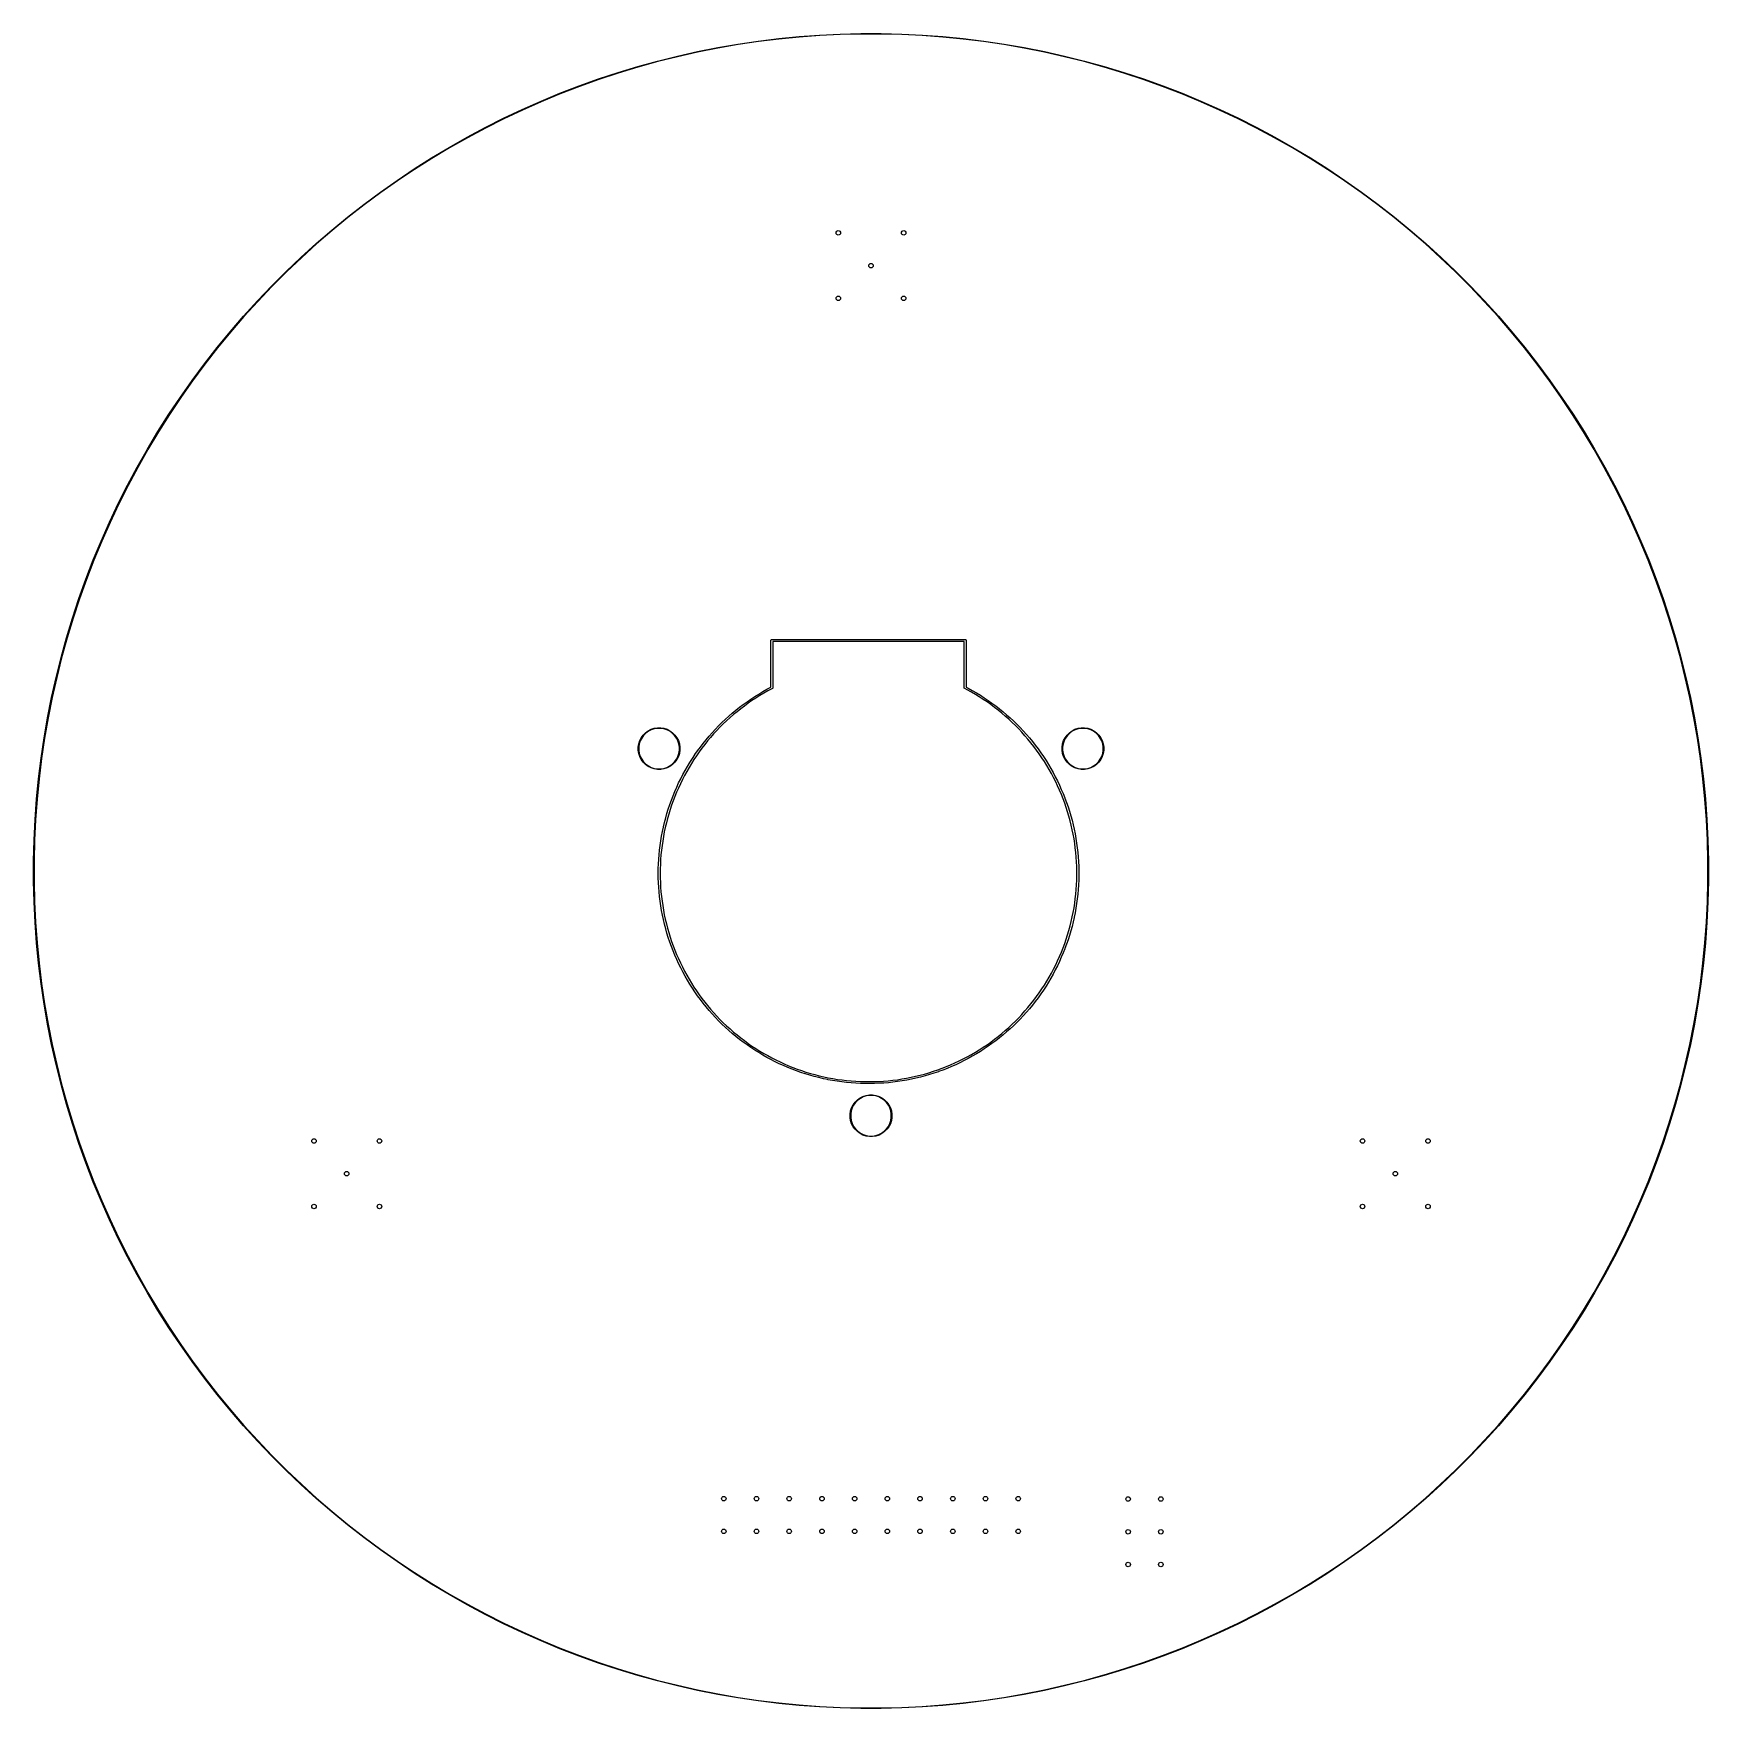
# Model space of a CAD drawing. Header units: inches. Extents: x -2.56 to 2.56, y -2.56 to 2.56.
import ezdxf

# ---------------------------------------------------------------- set-up
doc = ezdxf.new("R2010")
doc.units = ezdxf.units.IN
doc.header["$MEASUREMENT"] = 0
doc.layers.add('BLACK', color=250, linetype='CONTINUOUS')

msp = doc.modelspace()

# ---------------------------------------------------------------- linework, layer by layer
at = {"layer": 'BLACK', "linetype": 'CONTINUOUS'}
for p, q in [((-0.0942, 2.5583), (-0.0314, 2.5598)), ((-0.0314, 2.5598), (0.0314, 2.5598)), ((0.0314, 2.5598), (0.0942, 2.5583)), ((-0.5302, 2.5045), (-0.4686, 2.5168)), ((-0.4683, 2.515), (-0.5298, 2.5028)), ((-0.4686, 2.5168), (-0.4067, 2.5275)), ((-0.4064, 2.5258), (-0.4683, 2.515)), ((-0.4067, 2.5275), (-0.3445, 2.5367)), ((-0.3443, 2.535), (-0.4064, 2.5258)), ((-0.3445, 2.5367), (-0.2822, 2.5444)), ((-0.282, 2.5427), (-0.3443, 2.535)), ((-0.2822, 2.5444), (-0.2196, 2.5506)), ((-0.2195, 2.5488), (-0.282, 2.5427)), ((-0.2196, 2.5506), (-0.157, 2.5552)), ((-0.1569, 2.5534), (-0.2195, 2.5488)), ((-0.157, 2.5552), (-0.0942, 2.5583)), ((-0.0942, 2.5565), (-0.1569, 2.5534)), ((-0.0314, 2.5581), (-0.0942, 2.5565)), ((0.0314, 2.5581), (-0.0314, 2.5581)), ((0.0942, 2.5565), (0.0314, 2.5581)), ((0.0942, 2.5583), (0.157, 2.5552)), ((0.1569, 2.5534), (0.0942, 2.5565)), ((0.2195, 2.5488), (0.1569, 2.5534)), ((0.157, 2.5552), (0.2196, 2.5506)), ((0.282, 2.5427), (0.2195, 2.5488)), ((0.2196, 2.5506), (0.2822, 2.5444)), ((0.3443, 2.535), (0.282, 2.5427)), ((0.2822, 2.5444), (0.3445, 2.5367)), ((0.4064, 2.5258), (0.3443, 2.535)), ((0.3445, 2.5367), (0.4067, 2.5275)), ((0.4683, 2.515), (0.4064, 2.5258)), ((0.4067, 2.5275), (0.4686, 2.5168)), ((0.5298, 2.5028), (0.4683, 2.515)), ((0.4686, 2.5168), (0.5302, 2.5045)), ((-0.7731, 2.4405), (-0.713, 2.4587)), ((-0.713, 2.4587), (-0.6525, 2.4755)), ((-0.652, 2.4738), (-0.7125, 2.457)), ((-0.6525, 2.4755), (-0.5915, 2.4908)), ((-0.5911, 2.489), (-0.652, 2.4738)), ((-0.5915, 2.4908), (-0.5302, 2.5045)), ((-0.5298, 2.5028), (-0.5911, 2.489)), ((0.5911, 2.489), (0.5298, 2.5028)), ((0.5302, 2.5045), (0.5915, 2.4908)), ((0.652, 2.4738), (0.5911, 2.489)), ((0.5915, 2.4908), (0.6525, 2.4755)), ((0.7125, 2.457), (0.652, 2.4738)), ((0.6525, 2.4755), (0.713, 2.4587)), ((0.713, 2.4587), (0.7731, 2.4405)), ((-0.892, 2.3996), (-0.8328, 2.4208)), ((-0.8322, 2.4191), (-0.8913, 2.398)), ((-0.8328, 2.4208), (-0.7731, 2.4405)), ((-0.7726, 2.4388), (-0.8322, 2.4191)), ((-0.7125, 2.457), (-0.7726, 2.4388)), ((0.7726, 2.4388), (0.7125, 2.457)), ((0.8322, 2.4191), (0.7726, 2.4388)), ((0.7731, 2.4405), (0.8328, 2.4208)), ((0.8913, 2.398), (0.8322, 2.4191)), ((0.8328, 2.4208), (0.892, 2.3996)), ((-1.0086, 2.353), (-0.9506, 2.377)), ((-0.9499, 2.3754), (-1.0079, 2.3513)), ((-0.9506, 2.377), (-0.892, 2.3996)), ((-0.8913, 2.398), (-0.9499, 2.3754)), ((0.9499, 2.3754), (0.8913, 2.398)), ((0.892, 2.3996), (0.9506, 2.377)), ((1.0079, 2.3513), (0.9499, 2.3754)), ((0.9506, 2.377), (1.0086, 2.353)), ((-1.1229, 2.3006), (-1.0661, 2.3275)), ((-1.0653, 2.3259), (-1.1221, 2.299)), ((-1.0661, 2.3275), (-1.0086, 2.353)), ((-1.0079, 2.3513), (-1.0653, 2.3259)), ((1.0653, 2.3259), (1.0079, 2.3513)), ((1.0086, 2.353), (1.0661, 2.3275)), ((1.1221, 2.299), (1.0653, 2.3259)), ((1.0661, 2.3275), (1.1229, 2.3006)), ((-1.2344, 2.2428), (-1.179, 2.2724)), ((-1.1782, 2.2708), (-1.2336, 2.2412)), ((-1.179, 2.2724), (-1.1229, 2.3006)), ((-1.1221, 2.299), (-1.1782, 2.2708)), ((1.1782, 2.2708), (1.1221, 2.299)), ((1.1229, 2.3006), (1.179, 2.2724)), ((1.2336, 2.2412), (1.1782, 2.2708)), ((1.179, 2.2724), (1.2344, 2.2428)), ((-1.343, 2.1795), (-1.2891, 2.2118)), ((-1.2882, 2.2103), (-1.342, 2.178)), ((-1.2891, 2.2118), (-1.2344, 2.2428)), ((-1.2336, 2.2412), (-1.2882, 2.2103)), ((1.2882, 2.2103), (1.2336, 2.2412)), ((1.2344, 2.2428), (1.2891, 2.2118)), ((1.342, 2.178), (1.2882, 2.2103)), ((1.2891, 2.2118), (1.343, 2.1795)), ((-1.3961, 2.1459), (-1.343, 2.1795)), ((-1.342, 2.178), (-1.3951, 2.1444)), ((1.3951, 2.1444), (1.342, 2.178)), ((1.343, 2.1795), (1.3961, 2.1459)), ((-1.4997, 2.0748), (-1.4483, 2.111)), ((-1.4473, 2.1095), (-1.4986, 2.0734)), ((-1.4483, 2.111), (-1.3961, 2.1459)), ((-1.3951, 2.1444), (-1.4473, 2.1095)), ((1.4473, 2.1095), (1.3951, 2.1444)), ((1.3961, 2.1459), (1.4483, 2.111)), ((1.4986, 2.0734), (1.4473, 2.1095)), ((1.4483, 2.111), (1.4997, 2.0748)), ((-1.5501, 2.0374), (-1.4997, 2.0748)), ((-1.4986, 2.0734), (-1.5491, 2.036)), ((1.5491, 2.036), (1.4986, 2.0734)), ((1.4997, 2.0748), (1.5501, 2.0374)), ((-1.6482, 1.9589), (-1.5997, 1.9987)), ((-1.5986, 1.9973), (-1.6471, 1.9575)), ((-1.5997, 1.9987), (-1.5501, 2.0374)), ((-1.5491, 2.036), (-1.5986, 1.9973)), ((1.5986, 1.9973), (1.5491, 2.036)), ((1.5501, 2.0374), (1.5997, 1.9987)), ((1.6471, 1.9575), (1.5986, 1.9973)), ((1.5997, 1.9987), (1.6482, 1.9589)), ((-1.6958, 1.9178), (-1.6482, 1.9589)), ((-1.6471, 1.9575), (-1.6946, 1.9165)), ((1.6946, 1.9165), (1.6471, 1.9575)), ((1.6482, 1.9589), (1.6958, 1.9178)), ((-1.7424, 1.8756), (-1.6958, 1.9178)), ((-1.6946, 1.9165), (-1.7412, 1.8743)), ((1.7412, 1.8743), (1.6946, 1.9165)), ((1.6958, 1.9178), (1.7424, 1.8756)), ((-1.7879, 1.8323), (-1.7424, 1.8756)), ((-1.7412, 1.8743), (-1.7866, 1.831)), ((1.7866, 1.831), (1.7412, 1.8743)), ((1.7424, 1.8756), (1.7879, 1.8323)), ((-1.8323, 1.7879), (-1.7879, 1.8323)), ((-1.7866, 1.831), (-1.831, 1.7866)), ((1.831, 1.7866), (1.7866, 1.831)), ((1.7879, 1.8323), (1.8323, 1.7879)), ((-1.9178, 1.6958), (-1.8756, 1.7424)), ((-1.8743, 1.7412), (-1.9165, 1.6946)), ((-1.8756, 1.7424), (-1.8323, 1.7879)), ((-1.831, 1.7866), (-1.8743, 1.7412)), ((1.8743, 1.7412), (1.831, 1.7866)), ((1.8323, 1.7879), (1.8756, 1.7424)), ((1.9165, 1.6946), (1.8743, 1.7412)), ((1.8756, 1.7424), (1.9178, 1.6958)), ((-1.9589, 1.6482), (-1.9178, 1.6958)), ((-1.9165, 1.6946), (-1.9575, 1.6471)), ((1.9575, 1.6471), (1.9165, 1.6946)), ((1.9178, 1.6958), (1.9589, 1.6482)), ((-1.9987, 1.5997), (-1.9589, 1.6482)), ((-1.9575, 1.6471), (-1.9973, 1.5986)), ((1.9973, 1.5986), (1.9575, 1.6471)), ((1.9589, 1.6482), (1.9987, 1.5997)), ((-2.0374, 1.5501), (-1.9987, 1.5997)), ((-1.9973, 1.5986), (-2.036, 1.5491)), ((2.036, 1.5491), (1.9973, 1.5986)), ((1.9987, 1.5997), (2.0374, 1.5501)), ((-2.0748, 1.4997), (-2.0374, 1.5501)), ((-2.036, 1.5491), (-2.0734, 1.4986)), ((2.0734, 1.4986), (2.036, 1.5491)), ((2.0374, 1.5501), (2.0748, 1.4997)), ((-2.111, 1.4483), (-2.0748, 1.4997)), ((-2.0734, 1.4986), (-2.1095, 1.4473)), ((2.1095, 1.4473), (2.0734, 1.4986)), ((2.0748, 1.4997), (2.111, 1.4483)), ((-2.1459, 1.3961), (-2.111, 1.4483)), ((-2.1095, 1.4473), (-2.1444, 1.3951)), ((2.1444, 1.3951), (2.1095, 1.4473)), ((2.111, 1.4483), (2.1459, 1.3961)), ((-2.1795, 1.343), (-2.1459, 1.3961)), ((-2.1444, 1.3951), (-2.178, 1.342)), ((2.178, 1.342), (2.1444, 1.3951)), ((2.1459, 1.3961), (2.1795, 1.343)), ((-2.2118, 1.2891), (-2.1795, 1.343)), ((-2.178, 1.342), (-2.2103, 1.2882)), ((2.2103, 1.2882), (2.178, 1.342)), ((2.1795, 1.343), (2.2118, 1.2891)), ((-2.2428, 1.2344), (-2.2118, 1.2891)), ((-2.2103, 1.2882), (-2.2412, 1.2336)), ((2.2412, 1.2336), (2.2103, 1.2882)), ((2.2118, 1.2891), (2.2428, 1.2344)), ((-2.2724, 1.179), (-2.2428, 1.2344)), ((-2.2412, 1.2336), (-2.2708, 1.1782)), ((2.2708, 1.1782), (2.2412, 1.2336)), ((2.2428, 1.2344), (2.2724, 1.179)), ((-2.3006, 1.1229), (-2.2724, 1.179)), ((-2.2708, 1.1782), (-2.299, 1.1221)), ((2.299, 1.1221), (2.2708, 1.1782)), ((2.2724, 1.179), (2.3006, 1.1229)), ((-2.3275, 1.0661), (-2.3006, 1.1229)), ((-2.299, 1.1221), (-2.3259, 1.0653)), ((2.3259, 1.0653), (2.299, 1.1221)), ((2.3006, 1.1229), (2.3275, 1.0661)), ((-2.353, 1.0086), (-2.3275, 1.0661)), ((-2.3259, 1.0653), (-2.3513, 1.0079)), ((2.3513, 1.0079), (2.3259, 1.0653)), ((2.3275, 1.0661), (2.353, 1.0086)), ((-2.377, 0.9506), (-2.353, 1.0086)), ((-2.3513, 1.0079), (-2.3754, 0.9499)), ((2.3754, 0.9499), (2.3513, 1.0079)), ((2.353, 1.0086), (2.377, 0.9506)), ((-2.3996, 0.892), (-2.377, 0.9506)), ((-2.3754, 0.9499), (-2.398, 0.8913)), ((2.398, 0.8913), (2.3754, 0.9499)), ((2.377, 0.9506), (2.3996, 0.892)), ((-2.4208, 0.8328), (-2.3996, 0.892)), ((-2.398, 0.8913), (-2.4191, 0.8322)), ((2.4191, 0.8322), (2.398, 0.8913)), ((2.3996, 0.892), (2.4208, 0.8328)), ((-2.4405, 0.7731), (-2.4208, 0.8328)), ((-2.4191, 0.8322), (-2.4388, 0.7726)), ((2.4388, 0.7726), (2.4191, 0.8322)), ((2.4208, 0.8328), (2.4405, 0.7731)), ((-2.4587, 0.713), (-2.4405, 0.7731)), ((-2.4388, 0.7726), (-2.457, 0.7125)), ((2.457, 0.7125), (2.4388, 0.7726)), ((2.4405, 0.7731), (2.4587, 0.713)), ((-2.4755, 0.6525), (-2.4587, 0.713)), ((-2.457, 0.7125), (-2.4738, 0.652)), ((-0.3058, 0.7047), (-0.3057, 0.7053)), ((-0.3058, 0.5623), (-0.3058, 0.7047)), ((-0.3057, 0.7053), (-0.3053, 0.7064)), ((-0.3053, 0.7064), (-0.3045, 0.7072)), ((-0.3045, 0.7072), (-0.3034, 0.7076)), ((-0.3034, 0.7076), (-0.3028, 0.7077)), ((-0.3028, 0.7077), (0.2877, 0.7077)), ((-0.2999, 0.7018), (-0.2999, 0.5604)), ((0.2848, 0.7018), (-0.2999, 0.7018)), ((0.2848, 0.5604), (0.2848, 0.7018)), ((0.2877, 0.7077), (0.2883, 0.7076)), ((0.2883, 0.7076), (0.2894, 0.7072)), ((0.2894, 0.7072), (0.2902, 0.7064)), ((0.2902, 0.7064), (0.2906, 0.7053)), ((0.2906, 0.7053), (0.2907, 0.7047)), ((0.2907, 0.7047), (0.2907, 0.5622)), ((2.4738, 0.652), (2.457, 0.7125)), ((2.4587, 0.713), (2.4755, 0.6525)), ((-2.4908, 0.5915), (-2.4755, 0.6525)), ((-2.4738, 0.652), (-2.489, 0.5911)), ((2.489, 0.5911), (2.4738, 0.652)), ((2.4755, 0.6525), (2.4908, 0.5915)), ((-2.5045, 0.5302), (-2.4908, 0.5915)), ((-2.489, 0.5911), (-2.5028, 0.5298)), ((2.5028, 0.5298), (2.489, 0.5911)), ((2.4908, 0.5915), (2.5045, 0.5302)), ((-2.5168, 0.4686), (-2.5045, 0.5302)), ((-2.5028, 0.5298), (-2.515, 0.4683)), ((-0.3905, 0.5091), (-0.379, 0.5174)), ((-0.3755, 0.5126), (-0.387, 0.5043)), ((-0.379, 0.5174), (-0.379, 0.5175)), ((-0.379, 0.5175), (-0.3789, 0.5175)), ((-0.3789, 0.5175), (-0.3672, 0.5256)), ((-0.3639, 0.5207), (-0.3755, 0.5126)), ((-0.3672, 0.5256), (-0.3553, 0.5334)), ((-0.3672, 0.5256), (-0.3672, 0.5256)), ((-0.3672, 0.5256), (-0.3672, 0.5256)), ((-0.3521, 0.5285), (-0.3639, 0.5207)), ((-0.3553, 0.5334), (-0.3432, 0.541)), ((-0.3553, 0.5334), (-0.3553, 0.5334)), ((-0.3553, 0.5334), (-0.3553, 0.5334)), ((-0.3401, 0.536), (-0.3521, 0.5285)), ((-0.3432, 0.541), (-0.331, 0.5483)), ((-0.3432, 0.541), (-0.3432, 0.541)), ((-0.3432, 0.541), (-0.3432, 0.541)), ((-0.328, 0.5432), (-0.3401, 0.536)), ((-0.331, 0.5483), (-0.331, 0.5483)), ((-0.331, 0.5483), (-0.3309, 0.5483)), ((-0.3309, 0.5483), (-0.3186, 0.5554)), ((-0.3157, 0.5502), (-0.328, 0.5432)), ((-0.3186, 0.5554), (-0.3186, 0.5554)), ((-0.3186, 0.5554), (-0.3185, 0.5554)), ((-0.3185, 0.5554), (-0.306, 0.5621)), ((-0.3033, 0.5569), (-0.3157, 0.5502)), ((-0.306, 0.5622), (-0.3058, 0.5623)), ((-0.306, 0.5621), (-0.306, 0.5622)), ((-0.306, 0.5621), (-0.306, 0.5621)), ((-0.3015, 0.5578), (-0.3033, 0.5569)), ((-0.3012, 0.558), (-0.3015, 0.5578)), ((-0.3011, 0.558), (-0.3012, 0.558)), ((-0.3012, 0.558), (-0.3012, 0.558)), ((-0.301, 0.5581), (-0.3011, 0.558)), ((-0.3007, 0.5585), (-0.301, 0.5581)), ((-0.3004, 0.5588), (-0.3007, 0.5585)), ((-0.3003, 0.5589), (-0.3004, 0.5588)), ((-0.3002, 0.559), (-0.3003, 0.5589)), ((-0.3001, 0.5594), (-0.3002, 0.559)), ((-0.2999, 0.5599), (-0.3001, 0.5594)), ((-0.2999, 0.5604), (-0.2999, 0.5602)), ((-0.2999, 0.5602), (-0.2999, 0.5601)), ((-0.2999, 0.5601), (-0.2999, 0.56)), ((-0.2999, 0.56), (-0.2999, 0.5599)), ((0.2848, 0.5602), (0.2848, 0.5604)), ((0.2848, 0.5601), (0.2848, 0.5602)), ((0.2848, 0.56), (0.2848, 0.5601)), ((0.2848, 0.5599), (0.2848, 0.56)), ((0.285, 0.5594), (0.2848, 0.5599)), ((0.2851, 0.559), (0.285, 0.5594)), ((0.2852, 0.5589), (0.2851, 0.559)), ((0.2853, 0.5588), (0.2852, 0.5589)), ((0.2856, 0.5585), (0.2853, 0.5588)), ((0.2859, 0.5581), (0.2856, 0.5585)), ((0.286, 0.558), (0.2859, 0.5581)), ((0.2861, 0.558), (0.286, 0.558)), ((0.2862, 0.5579), (0.2861, 0.558)), ((0.2864, 0.5578), (0.2862, 0.5579)), ((0.2944, 0.5536), (0.2864, 0.5578)), ((0.2907, 0.5622), (0.2972, 0.5588)), ((0.3068, 0.5468), (0.2944, 0.5536)), ((0.2972, 0.5588), (0.2972, 0.5588)), ((0.2972, 0.5588), (0.2972, 0.5588)), ((0.2972, 0.5588), (0.3097, 0.5519)), ((0.319, 0.5396), (0.3068, 0.5468)), ((0.3097, 0.5519), (0.3097, 0.5519)), ((0.3097, 0.5519), (0.3097, 0.5519)), ((0.3097, 0.5519), (0.322, 0.5447)), ((0.3311, 0.5323), (0.319, 0.5396)), ((0.322, 0.5447), (0.322, 0.5447)), ((0.322, 0.5447), (0.3221, 0.5447)), ((0.3221, 0.5447), (0.3342, 0.5373)), ((0.3429, 0.5246), (0.3311, 0.5323)), ((0.3342, 0.5373), (0.3342, 0.5373)), ((0.3342, 0.5373), (0.3342, 0.5372)), ((0.3342, 0.5372), (0.3462, 0.5296)), ((0.3547, 0.5167), (0.3429, 0.5246)), ((0.3462, 0.5296), (0.3462, 0.5295)), ((0.3462, 0.5295), (0.3462, 0.5295)), ((0.3462, 0.5295), (0.358, 0.5216)), ((0.3662, 0.5085), (0.3547, 0.5167)), ((0.358, 0.5216), (0.358, 0.5215)), ((0.358, 0.5215), (0.3581, 0.5215)), ((0.3581, 0.5215), (0.3696, 0.5133)), ((0.3696, 0.5133), (0.3697, 0.5133)), ((0.3697, 0.5133), (0.3697, 0.5133)), ((0.3697, 0.5133), (0.3811, 0.5048)), ((2.515, 0.4683), (2.5028, 0.5298)), ((2.5045, 0.5302), (2.5168, 0.4686)), ((-2.5275, 0.4067), (-2.5168, 0.4686)), ((-2.515, 0.4683), (-2.5258, 0.4064)), ((-0.4557, 0.4537), (-0.4454, 0.4635)), ((-0.4454, 0.4635), (-0.4453, 0.4635)), ((-0.4453, 0.4635), (-0.4348, 0.4731)), ((-0.4453, 0.4635), (-0.4453, 0.4635)), ((-0.4309, 0.4687), (-0.4413, 0.4592)), ((-0.4348, 0.4731), (-0.424, 0.4824)), ((-0.4348, 0.4731), (-0.4348, 0.4731)), ((-0.4348, 0.4731), (-0.4348, 0.4731)), ((-0.4202, 0.4779), (-0.4309, 0.4687)), ((-0.424, 0.4825), (-0.4131, 0.4916)), ((-0.424, 0.4824), (-0.424, 0.4825)), ((-0.424, 0.4824), (-0.424, 0.4824)), ((-0.4093, 0.487), (-0.4202, 0.4779)), ((-0.4131, 0.4916), (-0.413, 0.4916)), ((-0.413, 0.4916), (-0.4019, 0.5004)), ((-0.413, 0.4916), (-0.413, 0.4916)), ((-0.3982, 0.4958), (-0.4093, 0.487)), ((-0.4019, 0.5004), (-0.4019, 0.5005)), ((-0.4019, 0.5005), (-0.4018, 0.5005)), ((-0.4018, 0.5005), (-0.3905, 0.5091)), ((-0.387, 0.5043), (-0.3982, 0.4958)), ((-0.3905, 0.5091), (-0.3905, 0.5091)), ((-0.3905, 0.5091), (-0.3905, 0.5091)), ((0.3776, 0.5001), (0.3662, 0.5085)), ((0.3887, 0.4914), (0.3776, 0.5001)), ((0.3811, 0.5048), (0.3811, 0.5048)), ((0.3811, 0.5048), (0.3812, 0.5048)), ((0.3812, 0.5048), (0.3924, 0.4961)), ((0.3997, 0.4825), (0.3887, 0.4914)), ((0.3924, 0.4961), (0.3924, 0.496)), ((0.3924, 0.496), (0.3924, 0.496)), ((0.3924, 0.496), (0.4034, 0.4871)), ((0.4105, 0.4733), (0.3997, 0.4825)), ((0.4034, 0.4871), (0.4035, 0.487)), ((0.4035, 0.487), (0.4035, 0.487)), ((0.4035, 0.487), (0.4143, 0.4778)), ((0.421, 0.4639), (0.4105, 0.4733)), ((0.4143, 0.4778), (0.4143, 0.4778)), ((0.4143, 0.4778), (0.4144, 0.4778)), ((0.4144, 0.4778), (0.425, 0.4683)), ((0.4314, 0.4543), (0.421, 0.4639)), ((0.425, 0.4683), (0.425, 0.4683)), ((0.425, 0.4683), (0.425, 0.4683)), ((0.425, 0.4683), (0.4354, 0.4586)), ((2.5258, 0.4064), (2.515, 0.4683)), ((2.5168, 0.4686), (2.5275, 0.4067)), ((-0.7024, 0.4074), (-0.6965, 0.4156)), ((-0.6951, 0.4144), (-0.7008, 0.4065)), ((-0.6965, 0.4156), (-0.6894, 0.4227)), ((-0.6882, 0.4213), (-0.6951, 0.4144)), ((-0.6894, 0.4227), (-0.6812, 0.4286)), ((-0.6803, 0.427), (-0.6882, 0.4213)), ((-0.6812, 0.4286), (-0.6723, 0.4331)), ((-0.6716, 0.4315), (-0.6803, 0.427)), ((-0.6723, 0.4331), (-0.6627, 0.4362)), ((-0.6623, 0.4345), (-0.6716, 0.4315)), ((-0.6627, 0.4362), (-0.6528, 0.4378)), ((-0.6527, 0.436), (-0.6623, 0.4345)), ((-0.6528, 0.4378), (-0.6428, 0.4378)), ((-0.6429, 0.436), (-0.6527, 0.436)), ((-0.6333, 0.4345), (-0.6429, 0.436)), ((-0.6428, 0.4378), (-0.6329, 0.4362)), ((-0.624, 0.4315), (-0.6333, 0.4345)), ((-0.6329, 0.4362), (-0.6233, 0.4331)), ((-0.6153, 0.427), (-0.624, 0.4315)), ((-0.6233, 0.4331), (-0.6144, 0.4286)), ((-0.6074, 0.4213), (-0.6153, 0.427)), ((-0.6144, 0.4286), (-0.6063, 0.4227)), ((-0.6005, 0.4144), (-0.6074, 0.4213)), ((-0.6063, 0.4227), (-0.5992, 0.4156)), ((-0.5948, 0.4065), (-0.6005, 0.4144)), ((-0.5992, 0.4156), (-0.5933, 0.4074)), ((-0.5039, 0.4012), (-0.4948, 0.4121)), ((-0.4948, 0.4121), (-0.4854, 0.4228)), ((-0.4948, 0.4121), (-0.4948, 0.4121)), ((-0.4948, 0.4121), (-0.4948, 0.4121)), ((-0.481, 0.4188), (-0.4903, 0.4082)), ((-0.4854, 0.4228), (-0.4853, 0.4228)), ((-0.4853, 0.4228), (-0.4757, 0.4333)), ((-0.4853, 0.4228), (-0.4853, 0.4228)), ((-0.4714, 0.4293), (-0.481, 0.4188)), ((-0.4757, 0.4333), (-0.4658, 0.4436)), ((-0.4757, 0.4333), (-0.4757, 0.4333)), ((-0.4757, 0.4333), (-0.4757, 0.4333)), ((-0.4616, 0.4394), (-0.4714, 0.4293)), ((-0.4658, 0.4436), (-0.4557, 0.4536)), ((-0.4658, 0.4436), (-0.4658, 0.4436)), ((-0.4658, 0.4436), (-0.4658, 0.4436)), ((-0.4516, 0.4494), (-0.4616, 0.4394)), ((-0.4557, 0.4536), (-0.4557, 0.4537)), ((-0.4557, 0.4536), (-0.4557, 0.4536)), ((-0.4413, 0.4592), (-0.4516, 0.4494)), ((0.4415, 0.4445), (0.4314, 0.4543)), ((0.4354, 0.4586), (0.4354, 0.4586)), ((0.4354, 0.4586), (0.4355, 0.4586)), ((0.4355, 0.4586), (0.4457, 0.4487)), ((0.4514, 0.4344), (0.4415, 0.4445)), ((0.4457, 0.4487), (0.4457, 0.4486)), ((0.4457, 0.4486), (0.4457, 0.4486)), ((0.4457, 0.4486), (0.4557, 0.4385)), ((0.4611, 0.4241), (0.4514, 0.4344)), ((0.4557, 0.4385), (0.4557, 0.4385)), ((0.4557, 0.4385), (0.4557, 0.4384)), ((0.4557, 0.4384), (0.4654, 0.4281)), ((0.4706, 0.4136), (0.4611, 0.4241)), ((0.4654, 0.4281), (0.4655, 0.4281)), ((0.4655, 0.4281), (0.4655, 0.428)), ((0.4655, 0.428), (0.475, 0.4175)), ((0.4798, 0.4028), (0.4706, 0.4136)), ((0.475, 0.4175), (0.475, 0.4175)), ((0.475, 0.4175), (0.475, 0.4174)), ((0.475, 0.4174), (0.4843, 0.4067)), ((0.5933, 0.4074), (0.5992, 0.4156)), ((0.6005, 0.4144), (0.5948, 0.4065)), ((0.5992, 0.4156), (0.6063, 0.4227)), ((0.6074, 0.4213), (0.6005, 0.4144)), ((0.6063, 0.4227), (0.6144, 0.4286)), ((0.6153, 0.427), (0.6074, 0.4213)), ((0.6144, 0.4286), (0.6233, 0.4331)), ((0.624, 0.4315), (0.6153, 0.427)), ((0.6233, 0.4331), (0.6329, 0.4362)), ((0.6333, 0.4345), (0.624, 0.4315)), ((0.6329, 0.4362), (0.6428, 0.4378)), ((0.6429, 0.436), (0.6333, 0.4345)), ((0.6428, 0.4378), (0.6528, 0.4378)), ((0.6527, 0.436), (0.6429, 0.436)), ((0.6623, 0.4345), (0.6527, 0.436)), ((0.6528, 0.4378), (0.6627, 0.4362)), ((0.6716, 0.4315), (0.6623, 0.4345)), ((0.6627, 0.4362), (0.6723, 0.4331)), ((0.6803, 0.427), (0.6716, 0.4315)), ((0.6723, 0.4331), (0.6812, 0.4286)), ((0.6882, 0.4213), (0.6803, 0.427)), ((0.6812, 0.4286), (0.6894, 0.4227)), ((0.6951, 0.4144), (0.6882, 0.4213)), ((0.6894, 0.4227), (0.6965, 0.4156)), ((0.7008, 0.4065), (0.6951, 0.4144)), ((0.6965, 0.4156), (0.7024, 0.4074)), ((-2.5367, 0.3445), (-2.5275, 0.4067)), ((-2.5258, 0.4064), (-2.535, 0.3443)), ((-0.7116, 0.379), (-0.71, 0.389)), ((-0.7116, 0.3789), (-0.7116, 0.379)), ((-0.7116, 0.369), (-0.7116, 0.3789)), ((-0.71, 0.3591), (-0.7116, 0.369)), ((-0.71, 0.389), (-0.7069, 0.3985)), ((-0.7069, 0.3495), (-0.71, 0.3591)), ((-0.7083, 0.3885), (-0.7098, 0.3789)), ((-0.7098, 0.3789), (-0.7098, 0.3691)), ((-0.7098, 0.3691), (-0.7083, 0.3595)), ((-0.7053, 0.3978), (-0.7083, 0.3885)), ((-0.7083, 0.3595), (-0.7053, 0.3502)), ((-0.7069, 0.3985), (-0.7024, 0.4074)), ((-0.7008, 0.4065), (-0.7053, 0.3978)), ((-0.5903, 0.3978), (-0.5948, 0.4065)), ((-0.5933, 0.4074), (-0.5887, 0.3985)), ((-0.5873, 0.3885), (-0.5903, 0.3978)), ((-0.5903, 0.3502), (-0.5873, 0.3595)), ((-0.5887, 0.3985), (-0.5856, 0.389)), ((-0.5856, 0.3591), (-0.5887, 0.3495)), ((-0.5858, 0.3789), (-0.5873, 0.3885)), ((-0.5873, 0.3595), (-0.5858, 0.3691)), ((-0.5858, 0.3691), (-0.5858, 0.3789)), ((-0.5856, 0.389), (-0.584, 0.379)), ((-0.584, 0.369), (-0.5856, 0.3591)), ((-0.584, 0.379), (-0.584, 0.369)), ((-0.5382, 0.3556), (-0.53, 0.3672)), ((-0.5252, 0.3638), (-0.5333, 0.3522)), ((-0.53, 0.3672), (-0.5216, 0.3787)), ((-0.53, 0.3672), (-0.53, 0.3672)), ((-0.53, 0.3672), (-0.53, 0.3672)), ((-0.5169, 0.3752), (-0.5252, 0.3638)), ((-0.5216, 0.3788), (-0.5129, 0.39)), ((-0.5216, 0.3787), (-0.5216, 0.3788)), ((-0.5216, 0.3787), (-0.5216, 0.3787)), ((-0.5083, 0.3864), (-0.5169, 0.3752)), ((-0.5129, 0.3901), (-0.504, 0.4011)), ((-0.5129, 0.39), (-0.5129, 0.3901)), ((-0.5129, 0.39), (-0.5129, 0.39)), ((-0.4994, 0.3974), (-0.5083, 0.3864)), ((-0.504, 0.4011), (-0.504, 0.4012)), ((-0.504, 0.4012), (-0.5039, 0.4012)), ((-0.4903, 0.4082), (-0.4994, 0.3974)), ((0.4888, 0.3919), (0.4798, 0.4028)), ((0.4843, 0.4067), (0.4843, 0.4066)), ((0.4843, 0.4066), (0.4843, 0.4066)), ((0.4843, 0.4066), (0.4934, 0.3957)), ((0.4975, 0.3808), (0.4888, 0.3919)), ((0.4934, 0.3957), (0.4934, 0.3956)), ((0.4934, 0.3956), (0.4934, 0.3956)), ((0.4934, 0.3956), (0.5022, 0.3844)), ((0.506, 0.3695), (0.4975, 0.3808)), ((0.5022, 0.3844), (0.5022, 0.3844)), ((0.5022, 0.3844), (0.5022, 0.3844)), ((0.5022, 0.3844), (0.5107, 0.373)), ((0.5142, 0.358), (0.506, 0.3695)), ((0.5107, 0.373), (0.5108, 0.373)), ((0.5108, 0.373), (0.5108, 0.373)), ((0.5108, 0.373), (0.5191, 0.3614)), ((0.5191, 0.3614), (0.5191, 0.3614)), ((0.5191, 0.3614), (0.5191, 0.3614)), ((0.5191, 0.3614), (0.5271, 0.3496)), ((0.584, 0.379), (0.5856, 0.389)), ((0.584, 0.3789), (0.584, 0.379)), ((0.584, 0.369), (0.584, 0.3789)), ((0.5856, 0.3591), (0.584, 0.369)), ((0.5856, 0.389), (0.5887, 0.3985)), ((0.5887, 0.3495), (0.5856, 0.3591)), ((0.5873, 0.3885), (0.5858, 0.3789)), ((0.5858, 0.3789), (0.5858, 0.3691)), ((0.5858, 0.3691), (0.5873, 0.3595)), ((0.5903, 0.3978), (0.5873, 0.3885)), ((0.5873, 0.3595), (0.5903, 0.3502)), ((0.5887, 0.3985), (0.5933, 0.4074)), ((0.5948, 0.4065), (0.5903, 0.3978)), ((0.7053, 0.3978), (0.7008, 0.4065)), ((0.7024, 0.4074), (0.7069, 0.3985)), ((0.7083, 0.3885), (0.7053, 0.3978)), ((0.7053, 0.3502), (0.7083, 0.3595)), ((0.7069, 0.3985), (0.71, 0.389)), ((0.71, 0.3591), (0.7069, 0.3495)), ((0.7098, 0.3789), (0.7083, 0.3885)), ((0.7083, 0.3595), (0.7098, 0.3691)), ((0.7098, 0.3691), (0.7098, 0.3789)), ((0.71, 0.389), (0.7116, 0.379)), ((0.7116, 0.369), (0.71, 0.3591)), ((0.7116, 0.379), (0.7116, 0.369)), ((2.535, 0.3443), (2.5258, 0.4064)), ((2.5275, 0.4067), (2.5367, 0.3445)), ((-2.5444, 0.2822), (-2.5367, 0.3445)), ((-2.535, 0.3443), (-2.5427, 0.282)), ((-0.7024, 0.3406), (-0.7069, 0.3495)), ((-0.7053, 0.3502), (-0.7008, 0.3415)), ((-0.6965, 0.3325), (-0.7024, 0.3406)), ((-0.7008, 0.3415), (-0.6951, 0.3336)), ((-0.6894, 0.3254), (-0.6965, 0.3325)), ((-0.6951, 0.3336), (-0.6882, 0.3267)), ((-0.6812, 0.3195), (-0.6894, 0.3254)), ((-0.6882, 0.3267), (-0.6803, 0.321)), ((-0.6723, 0.3149), (-0.6812, 0.3195)), ((-0.6803, 0.321), (-0.6716, 0.3166)), ((-0.6627, 0.3118), (-0.6723, 0.3149)), ((-0.6716, 0.3166), (-0.6623, 0.3135)), ((-0.6528, 0.3102), (-0.6627, 0.3118)), ((-0.6623, 0.3135), (-0.6527, 0.312)), ((-0.6428, 0.3102), (-0.6528, 0.3102)), ((-0.6527, 0.312), (-0.6429, 0.312)), ((-0.6429, 0.312), (-0.6333, 0.3135)), ((-0.6329, 0.3118), (-0.6428, 0.3102)), ((-0.6333, 0.3135), (-0.624, 0.3166)), ((-0.6233, 0.3149), (-0.6329, 0.3118)), ((-0.624, 0.3166), (-0.6153, 0.321)), ((-0.6144, 0.3195), (-0.6233, 0.3149)), ((-0.6153, 0.321), (-0.6074, 0.3267)), ((-0.6063, 0.3254), (-0.6144, 0.3195)), ((-0.6074, 0.3267), (-0.6005, 0.3336)), ((-0.5992, 0.3325), (-0.6063, 0.3254)), ((-0.6005, 0.3336), (-0.5948, 0.3415)), ((-0.5933, 0.3406), (-0.5992, 0.3325)), ((-0.5948, 0.3415), (-0.5903, 0.3502)), ((-0.5887, 0.3495), (-0.5933, 0.3406)), ((-0.5683, 0.3071), (-0.5612, 0.3194)), ((-0.5561, 0.3164), (-0.5631, 0.3041)), ((-0.5612, 0.3194), (-0.5538, 0.3316)), ((-0.5612, 0.3194), (-0.5612, 0.3194)), ((-0.5612, 0.3194), (-0.5612, 0.3194)), ((-0.5488, 0.3285), (-0.5561, 0.3164)), ((-0.5538, 0.3316), (-0.5461, 0.3436)), ((-0.5538, 0.3316), (-0.5538, 0.3316)), ((-0.5538, 0.3316), (-0.5538, 0.3316)), ((-0.5412, 0.3404), (-0.5488, 0.3285)), ((-0.5461, 0.3437), (-0.5382, 0.3555)), ((-0.5461, 0.3436), (-0.5461, 0.3437)), ((-0.5461, 0.3437), (-0.5461, 0.3437)), ((-0.5333, 0.3522), (-0.5412, 0.3404)), ((-0.5382, 0.3555), (-0.5382, 0.3556)), ((-0.5382, 0.3555), (-0.5382, 0.3555)), ((0.5222, 0.3463), (0.5142, 0.358)), ((0.5299, 0.3345), (0.5222, 0.3463)), ((0.5271, 0.3496), (0.5271, 0.3496)), ((0.5271, 0.3496), (0.5271, 0.3496)), ((0.5271, 0.3496), (0.5349, 0.3377)), ((0.5374, 0.3225), (0.5299, 0.3345)), ((0.5349, 0.3377), (0.5349, 0.3377)), ((0.5349, 0.3377), (0.5349, 0.3376)), ((0.5349, 0.3376), (0.5424, 0.3256)), ((0.5446, 0.3103), (0.5374, 0.3225)), ((0.5424, 0.3256), (0.5424, 0.3255)), ((0.5424, 0.3255), (0.5424, 0.3255)), ((0.5424, 0.3255), (0.5497, 0.3133)), ((0.5515, 0.298), (0.5446, 0.3103)), ((0.5497, 0.3133), (0.5497, 0.3132)), ((0.5497, 0.3132), (0.5497, 0.3132)), ((0.5497, 0.3132), (0.5566, 0.3008)), ((0.5933, 0.3406), (0.5887, 0.3495)), ((0.5903, 0.3502), (0.5948, 0.3415)), ((0.5992, 0.3325), (0.5933, 0.3406)), ((0.5948, 0.3415), (0.6005, 0.3336)), ((0.6063, 0.3254), (0.5992, 0.3325)), ((0.6005, 0.3336), (0.6074, 0.3267)), ((0.6144, 0.3195), (0.6063, 0.3254)), ((0.6074, 0.3267), (0.6153, 0.321)), ((0.6233, 0.3149), (0.6144, 0.3195)), ((0.6153, 0.321), (0.624, 0.3166)), ((0.6329, 0.3118), (0.6233, 0.3149)), ((0.624, 0.3166), (0.6333, 0.3135)), ((0.6428, 0.3102), (0.6329, 0.3118)), ((0.6333, 0.3135), (0.6429, 0.312)), ((0.6528, 0.3102), (0.6428, 0.3102)), ((0.6429, 0.312), (0.6527, 0.312)), ((0.6527, 0.312), (0.6623, 0.3135)), ((0.6627, 0.3118), (0.6528, 0.3102)), ((0.6623, 0.3135), (0.6716, 0.3166)), ((0.6723, 0.3149), (0.6627, 0.3118)), ((0.6716, 0.3166), (0.6803, 0.321)), ((0.6812, 0.3195), (0.6723, 0.3149)), ((0.6803, 0.321), (0.6882, 0.3267)), ((0.6894, 0.3254), (0.6812, 0.3195)), ((0.6882, 0.3267), (0.6951, 0.3336)), ((0.6965, 0.3325), (0.6894, 0.3254)), ((0.6951, 0.3336), (0.7008, 0.3415)), ((0.7024, 0.3406), (0.6965, 0.3325)), ((0.7008, 0.3415), (0.7053, 0.3502)), ((0.7069, 0.3495), (0.7024, 0.3406)), ((2.5427, 0.282), (2.535, 0.3443)), ((2.5367, 0.3445), (2.5444, 0.2822)), ((-2.5506, 0.2196), (-2.5444, 0.2822)), ((-2.5427, 0.282), (-2.5488, 0.2195)), ((-0.5996, 0.243), (-0.5939, 0.256)), ((-0.5939, 0.2561), (-0.588, 0.269)), ((-0.5939, 0.256), (-0.5939, 0.2561)), ((-0.5939, 0.2561), (-0.5939, 0.2561)), ((-0.5826, 0.2665), (-0.5885, 0.2536)), ((-0.588, 0.269), (-0.5879, 0.269)), ((-0.5879, 0.269), (-0.5817, 0.2818)), ((-0.5879, 0.269), (-0.5879, 0.269)), ((-0.5764, 0.2792), (-0.5826, 0.2665)), ((-0.5817, 0.2819), (-0.5751, 0.2945)), ((-0.5817, 0.2818), (-0.5817, 0.2819)), ((-0.5817, 0.2818), (-0.5817, 0.2818)), ((-0.5699, 0.2917), (-0.5764, 0.2792)), ((-0.5751, 0.2945), (-0.5683, 0.307)), ((-0.5751, 0.2945), (-0.5751, 0.2945)), ((-0.5751, 0.2945), (-0.5751, 0.2945)), ((-0.5631, 0.3041), (-0.5699, 0.2917)), ((-0.5683, 0.307), (-0.5683, 0.3071)), ((-0.5683, 0.307), (-0.5683, 0.307)), ((0.5581, 0.2855), (0.5515, 0.298)), ((0.5566, 0.3008), (0.5566, 0.3008)), ((0.5566, 0.3008), (0.5567, 0.3008)), ((0.5567, 0.3008), (0.5633, 0.2882)), ((0.5645, 0.2728), (0.5581, 0.2855)), ((0.5633, 0.2882), (0.5633, 0.2882)), ((0.5633, 0.2882), (0.5634, 0.2882)), ((0.5634, 0.2882), (0.5697, 0.2755)), ((0.5705, 0.2601), (0.5645, 0.2728)), ((0.5697, 0.2755), (0.5698, 0.2754)), ((0.5698, 0.2754), (0.5698, 0.2754)), ((0.5698, 0.2754), (0.5759, 0.2626)), ((0.5763, 0.2472), (0.5705, 0.2601)), ((0.5759, 0.2626), (0.5759, 0.2626)), ((0.5759, 0.2626), (0.5759, 0.2625)), ((0.5759, 0.2625), (0.5817, 0.2496)), ((2.5488, 0.2195), (2.5427, 0.282)), ((2.5444, 0.2822), (2.5506, 0.2196)), ((-2.5552, 0.157), (-2.5506, 0.2196)), ((-2.5488, 0.2195), (-2.5534, 0.1569)), ((-0.615, 0.203), (-0.6102, 0.2164)), ((-0.6102, 0.2164), (-0.6101, 0.2164)), ((-0.6101, 0.2165), (-0.605, 0.2297)), ((-0.6101, 0.2164), (-0.6101, 0.2165)), ((-0.6046, 0.2144), (-0.6094, 0.2011)), ((-0.605, 0.2298), (-0.5996, 0.2429)), ((-0.605, 0.2297), (-0.605, 0.2298)), ((-0.605, 0.2298), (-0.605, 0.2298)), ((-0.5995, 0.2276), (-0.6046, 0.2144)), ((-0.5996, 0.2429), (-0.5996, 0.243)), ((-0.5996, 0.243), (-0.5996, 0.243)), ((-0.5942, 0.2407), (-0.5995, 0.2276)), ((-0.5885, 0.2536), (-0.5942, 0.2407)), ((0.5818, 0.2342), (0.5763, 0.2472)), ((0.5817, 0.2496), (0.5817, 0.2495)), ((0.5817, 0.2495), (0.5817, 0.2495)), ((0.5817, 0.2495), (0.5873, 0.2364)), ((0.587, 0.221), (0.5818, 0.2342)), ((0.592, 0.2078), (0.587, 0.221)), ((0.5873, 0.2364), (0.5873, 0.2364)), ((0.5873, 0.2364), (0.5873, 0.2364)), ((0.5873, 0.2364), (0.5925, 0.2232)), ((0.5966, 0.1944), (0.592, 0.2078)), ((0.5925, 0.2232), (0.5925, 0.2231)), ((0.5925, 0.2231), (0.5926, 0.2231)), ((0.5926, 0.2231), (0.5975, 0.2098)), ((0.5975, 0.2098), (0.5975, 0.2097)), ((0.5975, 0.2097), (0.5975, 0.2097)), ((0.5975, 0.2097), (0.6022, 0.1963)), ((2.5534, 0.1569), (2.5488, 0.2195)), ((2.5506, 0.2196), (2.5552, 0.157)), ((-2.5583, 0.0942), (-2.5552, 0.157)), ((-2.5534, 0.1569), (-2.5565, 0.0942)), ((-0.6312, 0.1483), (-0.6276, 0.1621)), ((-0.6276, 0.1622), (-0.6237, 0.1758)), ((-0.6276, 0.1621), (-0.6276, 0.1622)), ((-0.6276, 0.1621), (-0.6276, 0.1621)), ((-0.6219, 0.1606), (-0.6255, 0.1469)), ((-0.6237, 0.1759), (-0.6195, 0.1894)), ((-0.6237, 0.1758), (-0.6237, 0.1759)), ((-0.6237, 0.1758), (-0.6237, 0.1758)), ((-0.618, 0.1742), (-0.6219, 0.1606)), ((-0.6195, 0.1895), (-0.615, 0.203)), ((-0.6195, 0.1894), (-0.6195, 0.1895)), ((-0.6195, 0.1895), (-0.6195, 0.1895)), ((-0.6139, 0.1877), (-0.618, 0.1742)), ((-0.615, 0.203), (-0.615, 0.203)), ((-0.615, 0.203), (-0.615, 0.203)), ((-0.6094, 0.2011), (-0.6139, 0.1877)), ((0.6009, 0.1809), (0.5966, 0.1944)), ((0.6049, 0.1674), (0.6009, 0.1809)), ((0.6022, 0.1963), (0.6022, 0.1963)), ((0.6022, 0.1963), (0.6022, 0.1962)), ((0.6022, 0.1962), (0.6065, 0.1827)), ((0.6086, 0.1537), (0.6049, 0.1674)), ((0.6065, 0.1827), (0.6065, 0.1827)), ((0.6065, 0.1827), (0.6065, 0.1826)), ((0.6065, 0.1826), (0.6106, 0.169)), ((0.6121, 0.14), (0.6086, 0.1537)), ((0.6106, 0.169), (0.6106, 0.169)), ((0.6106, 0.169), (0.6106, 0.169)), ((0.6106, 0.169), (0.6144, 0.1553)), ((0.6144, 0.1553), (0.6144, 0.1552)), ((0.6144, 0.1552), (0.6144, 0.1552)), ((0.6144, 0.1552), (0.6178, 0.1414)), ((2.5565, 0.0942), (2.5534, 0.1569)), ((2.5552, 0.157), (2.5583, 0.0942)), ((-0.6425, 0.0924), (-0.6402, 0.1064)), ((-0.6402, 0.1065), (-0.6375, 0.1204)), ((-0.6402, 0.1064), (-0.6402, 0.1065)), ((-0.6402, 0.1065), (-0.6402, 0.1065)), ((-0.6375, 0.1205), (-0.6345, 0.1344)), ((-0.6375, 0.1204), (-0.6375, 0.1205)), ((-0.6375, 0.1205), (-0.6375, 0.1205)), ((-0.6344, 0.1054), (-0.6367, 0.0915)), ((-0.6345, 0.1345), (-0.6312, 0.1483)), ((-0.6345, 0.1344), (-0.6345, 0.1345)), ((-0.6345, 0.1344), (-0.6345, 0.1344)), ((-0.6317, 0.1193), (-0.6344, 0.1054)), ((-0.6287, 0.1331), (-0.6317, 0.1193)), ((-0.6312, 0.1483), (-0.6312, 0.1483)), ((-0.6312, 0.1483), (-0.6312, 0.1483)), ((-0.6255, 0.1469), (-0.6287, 0.1331)), ((0.6152, 0.1262), (0.6121, 0.14)), ((0.618, 0.1124), (0.6152, 0.1262)), ((0.6178, 0.1414), (0.6178, 0.1414)), ((0.6178, 0.1414), (0.6178, 0.1413)), ((0.6178, 0.1413), (0.6209, 0.1275)), ((0.6205, 0.0985), (0.618, 0.1124)), ((0.6209, 0.1275), (0.6209, 0.1275)), ((0.6209, 0.1275), (0.621, 0.1274)), ((0.621, 0.1274), (0.6238, 0.1135)), ((0.6238, 0.1135), (0.6238, 0.1135)), ((0.6238, 0.1135), (0.6238, 0.1134)), ((0.6238, 0.1134), (0.6263, 0.0995)), ((-2.5598, 0.0314), (-2.5583, 0.0942)), ((-2.5565, 0.0942), (-2.5581, 0.0314)), ((-0.6477, 0.0499), (-0.6463, 0.0641)), ((-0.6463, 0.0641), (-0.6446, 0.0782)), ((-0.6463, 0.0641), (-0.6463, 0.0641)), ((-0.6463, 0.0641), (-0.6463, 0.0641)), ((-0.6446, 0.0783), (-0.6425, 0.0924)), ((-0.6446, 0.0782), (-0.6446, 0.0783)), ((-0.6446, 0.0783), (-0.6446, 0.0783)), ((-0.6425, 0.0924), (-0.6425, 0.0924)), ((-0.6425, 0.0924), (-0.6425, 0.0924)), ((-0.6405, 0.0634), (-0.6419, 0.0494)), ((-0.6387, 0.0775), (-0.6405, 0.0634)), ((-0.6367, 0.0915), (-0.6387, 0.0775)), ((0.6227, 0.0845), (0.6205, 0.0985)), ((0.6245, 0.0705), (0.6227, 0.0845)), ((0.6261, 0.0564), (0.6245, 0.0705)), ((0.6274, 0.0423), (0.6261, 0.0564)), ((0.6263, 0.0995), (0.6263, 0.0994)), ((0.6263, 0.0994), (0.6263, 0.0994)), ((0.6263, 0.0994), (0.6285, 0.0854)), ((0.6285, 0.0854), (0.6285, 0.0853)), ((0.6285, 0.0853), (0.6285, 0.0853)), ((0.6285, 0.0853), (0.6304, 0.0712)), ((0.6304, 0.0712), (0.6304, 0.0712)), ((0.6304, 0.0712), (0.6304, 0.0712)), ((0.6304, 0.0712), (0.632, 0.057)), ((0.632, 0.057), (0.632, 0.057)), ((0.632, 0.057), (0.632, 0.057)), ((0.632, 0.057), (0.6333, 0.0428)), ((2.5581, 0.0314), (2.5565, 0.0942)), ((2.5583, 0.0942), (2.5598, 0.0314)), ((-2.5598, -0.0314), (-2.5598, 0.0314)), ((-2.5598, 0.0314), (-2.5598, 0.0314)), ((-2.5581, 0.0314), (-2.5581, -0.0314)), ((-0.6503, -0.0071), (-0.6501, 0.0071)), ((-0.6501, 0.0072), (-0.6496, 0.0214)), ((-0.6501, 0.0071), (-0.6501, 0.0072)), ((-0.6501, 0.0072), (-0.6501, 0.0072)), ((-0.6496, 0.0215), (-0.6489, 0.0356)), ((-0.6496, 0.0214), (-0.6496, 0.0215)), ((-0.6496, 0.0214), (-0.6496, 0.0214)), ((-0.6489, 0.0356), (-0.6488, 0.0357)), ((-0.6488, 0.0357), (-0.6477, 0.0499)), ((-0.6488, 0.0357), (-0.6488, 0.0357)), ((-0.6477, 0.0499), (-0.6477, 0.0499)), ((-0.6477, 0.0499), (-0.6477, 0.0499)), ((-0.6442, 0.007), (-0.6444, -0.0071)), ((-0.6437, 0.0212), (-0.6442, 0.007)), ((-0.643, 0.0353), (-0.6437, 0.0212)), ((-0.6419, 0.0494), (-0.643, 0.0353)), ((0.6283, 0.0282), (0.6274, 0.0423)), ((0.6289, 0.0141), (0.6283, 0.0282)), ((0.6293, 0), (0.6289, 0.0141)), ((0.6333, 0.0428), (0.6333, 0.0428)), ((0.6333, 0.0428), (0.6333, 0.0428)), ((0.6333, 0.0428), (0.6342, 0.0286)), ((0.6342, 0.0286), (0.6342, 0.0286)), ((0.6342, 0.0286), (0.6342, 0.0285)), ((0.6342, 0.0285), (0.6348, 0.0143)), ((0.6348, 0.0143), (0.6348, 0.0143)), ((0.6348, 0.0143), (0.6348, 0.0143)), ((0.6348, 0.0143), (0.6352, 0.0001)), ((0.6352, 0.0001), (0.6352, 0)), ((0.6352, 0), (0.6352, 0)), ((0.6352, 0), (0.6352, -0.0071)), ((2.5581, -0.0314), (2.5581, 0.0314)), ((2.5598, 0.0314), (2.5598, -0.0314)), ((-2.5583, -0.0942), (-2.5598, -0.0314)), ((-2.5581, -0.0314), (-2.5565, -0.0942)), ((-0.6501, -0.0213), (-0.6503, -0.0071)), ((-0.6503, -0.0071), (-0.6503, -0.0071)), ((-0.6503, -0.0071), (-0.6503, -0.0071)), ((-0.6501, -0.0214), (-0.6501, -0.0213)), ((-0.6496, -0.0356), (-0.6501, -0.0214)), ((-0.6501, -0.0214), (-0.6501, -0.0214)), ((-0.6496, -0.0357), (-0.6496, -0.0356)), ((-0.6496, -0.0356), (-0.6496, -0.0356)), ((-0.6489, -0.0498), (-0.6496, -0.0357)), ((-0.6488, -0.0499), (-0.6489, -0.0498)), ((-0.6477, -0.0641), (-0.6488, -0.0499)), ((-0.6488, -0.0499), (-0.6488, -0.0499)), ((-0.6444, -0.0071), (-0.6442, -0.0212)), ((-0.6442, -0.0212), (-0.6437, -0.0354)), ((-0.6437, -0.0354), (-0.643, -0.0495)), ((-0.643, -0.0495), (-0.6419, -0.0636)), ((0.6274, -0.0565), (0.6283, -0.0424)), ((0.6283, -0.0424), (0.6289, -0.0283)), ((0.6289, -0.0283), (0.6293, -0.0142)), ((0.6293, -0.0071), (0.6293, 0)), ((0.6293, -0.0142), (0.6293, -0.0071)), ((0.6342, -0.0428), (0.6333, -0.057)), ((0.6348, -0.0285), (0.6342, -0.0427)), ((0.6342, -0.0427), (0.6342, -0.0428)), ((0.6342, -0.0428), (0.6342, -0.0428)), ((0.6352, -0.0143), (0.6348, -0.0285)), ((0.6348, -0.0285), (0.6348, -0.0285)), ((0.6348, -0.0285), (0.6348, -0.0285)), ((0.6352, -0.0071), (0.6352, -0.0071)), ((0.6352, -0.0071), (0.6352, -0.0071)), ((0.6352, -0.0071), (0.6352, -0.0142)), ((0.6352, -0.0142), (0.6352, -0.0142)), ((0.6352, -0.0142), (0.6352, -0.0143)), ((2.5565, -0.0942), (2.5581, -0.0314)), ((2.5598, -0.0314), (2.5583, -0.0942)), ((-2.5552, -0.157), (-2.5583, -0.0942)), ((-2.5565, -0.0942), (-2.5534, -0.1569)), ((-0.6463, -0.0783), (-0.6477, -0.0641)), ((-0.6477, -0.0641), (-0.6477, -0.0641)), ((-0.6477, -0.0641), (-0.6477, -0.0641)), ((-0.6446, -0.0924), (-0.6463, -0.0783)), ((-0.6463, -0.0783), (-0.6463, -0.0783)), ((-0.6463, -0.0783), (-0.6463, -0.0783)), ((-0.6446, -0.0925), (-0.6446, -0.0924)), ((-0.6425, -0.1066), (-0.6446, -0.0925)), ((-0.6446, -0.0925), (-0.6446, -0.0925)), ((-0.6419, -0.0636), (-0.6405, -0.0777)), ((-0.6405, -0.0777), (-0.6387, -0.0917)), ((-0.6387, -0.0917), (-0.6367, -0.1057)), ((0.6205, -0.1127), (0.6227, -0.0987)), ((0.6227, -0.0987), (0.6245, -0.0847)), ((0.6245, -0.0847), (0.6261, -0.0706)), ((0.6261, -0.0706), (0.6274, -0.0565)), ((0.6285, -0.0996), (0.6263, -0.1136)), ((0.6304, -0.0854), (0.6285, -0.0995)), ((0.6285, -0.0995), (0.6285, -0.0995)), ((0.6285, -0.0995), (0.6285, -0.0996)), ((0.632, -0.0712), (0.6304, -0.0854)), ((0.6304, -0.0854), (0.6304, -0.0854)), ((0.6304, -0.0854), (0.6304, -0.0854)), ((0.6333, -0.057), (0.632, -0.0712)), ((0.632, -0.0712), (0.632, -0.0712)), ((0.632, -0.0712), (0.632, -0.0712)), ((0.6333, -0.057), (0.6333, -0.057)), ((0.6333, -0.057), (0.6333, -0.057)), ((2.5534, -0.1569), (2.5565, -0.0942)), ((2.5583, -0.0942), (2.5552, -0.157)), ((-0.6402, -0.1206), (-0.6425, -0.1066)), ((-0.6425, -0.1066), (-0.6425, -0.1066)), ((-0.6425, -0.1066), (-0.6425, -0.1066)), ((-0.6402, -0.1207), (-0.6402, -0.1206)), ((-0.6375, -0.1346), (-0.6402, -0.1207)), ((-0.6402, -0.1207), (-0.6402, -0.1207)), ((-0.6375, -0.1347), (-0.6375, -0.1346)), ((-0.6345, -0.1486), (-0.6375, -0.1347)), ((-0.6375, -0.1347), (-0.6375, -0.1347)), ((-0.6367, -0.1057), (-0.6344, -0.1196)), ((-0.6345, -0.1487), (-0.6345, -0.1486)), ((-0.6345, -0.1486), (-0.6345, -0.1486)), ((-0.6312, -0.1625), (-0.6345, -0.1487)), ((-0.6344, -0.1196), (-0.6317, -0.1335)), ((-0.6317, -0.1335), (-0.6287, -0.1473)), ((-0.6287, -0.1473), (-0.6255, -0.1611)), ((0.6121, -0.1542), (0.6152, -0.1404)), ((0.6152, -0.1404), (0.618, -0.1266)), ((0.6209, -0.1417), (0.6178, -0.1556)), ((0.618, -0.1266), (0.6205, -0.1127)), ((0.621, -0.1416), (0.6209, -0.1417)), ((0.6209, -0.1417), (0.6209, -0.1417)), ((0.6238, -0.1277), (0.621, -0.1416)), ((0.6263, -0.1137), (0.6238, -0.1276)), ((0.6238, -0.1276), (0.6238, -0.1277)), ((0.6238, -0.1277), (0.6238, -0.1277)), ((0.6263, -0.1136), (0.6263, -0.1136)), ((0.6263, -0.1136), (0.6263, -0.1137)), ((-2.5506, -0.2196), (-2.5552, -0.157)), ((-2.5534, -0.1569), (-2.5488, -0.2195)), ((-0.6276, -0.1763), (-0.6312, -0.1625)), ((-0.6312, -0.1625), (-0.6312, -0.1625)), ((-0.6312, -0.1625), (-0.6312, -0.1625)), ((-0.6276, -0.1764), (-0.6276, -0.1763)), ((-0.6276, -0.1763), (-0.6276, -0.1763)), ((-0.6237, -0.19), (-0.6276, -0.1764)), ((-0.6255, -0.1611), (-0.6219, -0.1748)), ((-0.6237, -0.1901), (-0.6237, -0.19)), ((-0.6237, -0.19), (-0.6237, -0.19)), ((-0.6195, -0.2037), (-0.6237, -0.1901)), ((-0.6219, -0.1748), (-0.618, -0.1884)), ((-0.615, -0.2172), (-0.6195, -0.2037)), ((-0.6195, -0.2037), (-0.6195, -0.2037)), ((-0.6195, -0.2037), (-0.6195, -0.2037)), ((-0.618, -0.1884), (-0.6139, -0.2019)), ((-0.6139, -0.2019), (-0.6094, -0.2153)), ((0.5966, -0.2086), (0.6009, -0.1951)), ((0.6009, -0.1951), (0.6049, -0.1816)), ((0.6065, -0.1969), (0.6022, -0.2104)), ((0.6049, -0.1816), (0.6086, -0.1679)), ((0.6106, -0.1832), (0.6065, -0.1968)), ((0.6065, -0.1968), (0.6065, -0.1969)), ((0.6065, -0.1969), (0.6065, -0.1969)), ((0.6086, -0.1679), (0.6121, -0.1542)), ((0.6144, -0.1695), (0.6106, -0.1832)), ((0.6106, -0.1832), (0.6106, -0.1832)), ((0.6106, -0.1832), (0.6106, -0.1832)), ((0.6178, -0.1556), (0.6144, -0.1694)), ((0.6144, -0.1694), (0.6144, -0.1694)), ((0.6144, -0.1694), (0.6144, -0.1695)), ((0.6178, -0.1556), (0.6178, -0.1556)), ((0.6178, -0.1556), (0.6178, -0.1556)), ((2.5488, -0.2195), (2.5534, -0.1569)), ((2.5552, -0.157), (2.5506, -0.2196)), ((-2.5444, -0.2822), (-2.5506, -0.2196)), ((-2.5488, -0.2195), (-2.5427, -0.282)), ((-0.6102, -0.2306), (-0.615, -0.2172)), ((-0.615, -0.2172), (-0.615, -0.2172)), ((-0.615, -0.2172), (-0.615, -0.2172)), ((-0.6101, -0.2307), (-0.6102, -0.2306)), ((-0.605, -0.2439), (-0.6101, -0.2307)), ((-0.6101, -0.2307), (-0.6101, -0.2307)), ((-0.6094, -0.2153), (-0.6046, -0.2286)), ((-0.605, -0.244), (-0.605, -0.2439)), ((-0.5996, -0.2572), (-0.605, -0.244)), ((-0.605, -0.244), (-0.605, -0.244)), ((-0.6046, -0.2286), (-0.5995, -0.2418)), ((-0.5995, -0.2418), (-0.5942, -0.2549)), ((-0.5942, -0.2549), (-0.5885, -0.2678)), ((0.5763, -0.2614), (0.5818, -0.2484)), ((0.5873, -0.2506), (0.5817, -0.2637)), ((0.5818, -0.2484), (0.587, -0.2352)), ((0.587, -0.2352), (0.592, -0.222)), ((0.5925, -0.2374), (0.5873, -0.2506)), ((0.5873, -0.2506), (0.5873, -0.2506)), ((0.5873, -0.2506), (0.5873, -0.2506)), ((0.592, -0.222), (0.5966, -0.2086)), ((0.5926, -0.2373), (0.5925, -0.2373)), ((0.5925, -0.2373), (0.5925, -0.2374)), ((0.5975, -0.224), (0.5926, -0.2373)), ((0.6022, -0.2105), (0.5975, -0.2239)), ((0.5975, -0.2239), (0.5975, -0.2239)), ((0.5975, -0.2239), (0.5975, -0.224)), ((0.6022, -0.2104), (0.6022, -0.2105)), ((0.6022, -0.2105), (0.6022, -0.2105)), ((2.5427, -0.282), (2.5488, -0.2195)), ((2.5506, -0.2196), (2.5444, -0.2822)), ((-2.5367, -0.3445), (-2.5444, -0.2822)), ((-2.5427, -0.282), (-2.535, -0.3443)), ((-0.5939, -0.2702), (-0.5996, -0.2572)), ((-0.5996, -0.2572), (-0.5996, -0.2572)), ((-0.5996, -0.2572), (-0.5996, -0.2572)), ((-0.5939, -0.2703), (-0.5939, -0.2702)), ((-0.588, -0.2832), (-0.5939, -0.2703)), ((-0.5939, -0.2703), (-0.5939, -0.2703)), ((-0.5885, -0.2678), (-0.5826, -0.2807)), ((-0.5879, -0.2832), (-0.588, -0.2832)), ((-0.5817, -0.296), (-0.5879, -0.2832)), ((-0.5879, -0.2832), (-0.5879, -0.2832)), ((-0.5826, -0.2807), (-0.5764, -0.2934)), ((-0.5817, -0.2961), (-0.5817, -0.296)), ((-0.5817, -0.296), (-0.5817, -0.296)), ((-0.5751, -0.3087), (-0.5817, -0.2961)), ((-0.5764, -0.2934), (-0.5699, -0.3059)), ((-0.5699, -0.3059), (-0.5631, -0.3183)), ((0.5515, -0.3122), (0.5581, -0.2997)), ((0.5633, -0.3024), (0.5567, -0.315)), ((0.5581, -0.2997), (0.5645, -0.287)), ((0.5634, -0.3024), (0.5633, -0.3024)), ((0.5633, -0.3024), (0.5633, -0.3024)), ((0.5697, -0.2897), (0.5634, -0.3024)), ((0.5645, -0.287), (0.5705, -0.2743)), ((0.5698, -0.2896), (0.5697, -0.2897)), ((0.5759, -0.2768), (0.5698, -0.2896)), ((0.5698, -0.2896), (0.5698, -0.2896)), ((0.5705, -0.2743), (0.5763, -0.2614)), ((0.5817, -0.2638), (0.5759, -0.2767)), ((0.5759, -0.2767), (0.5759, -0.2768)), ((0.5759, -0.2768), (0.5759, -0.2768)), ((0.5817, -0.2637), (0.5817, -0.2637)), ((0.5817, -0.2637), (0.5817, -0.2638)), ((2.535, -0.3443), (2.5427, -0.282)), ((2.5444, -0.2822), (2.5367, -0.3445)), ((-2.5275, -0.4067), (-2.5367, -0.3445)), ((-2.535, -0.3443), (-2.5258, -0.4064)), ((-0.5683, -0.3212), (-0.5751, -0.3087)), ((-0.5751, -0.3087), (-0.5751, -0.3087)), ((-0.5751, -0.3087), (-0.5751, -0.3087)), ((-0.5683, -0.3213), (-0.5683, -0.3212)), ((-0.5683, -0.3212), (-0.5683, -0.3212)), ((-0.5612, -0.3336), (-0.5683, -0.3213)), ((-0.5631, -0.3183), (-0.5561, -0.3306)), ((-0.5538, -0.3458), (-0.5612, -0.3336)), ((-0.5612, -0.3336), (-0.5612, -0.3336)), ((-0.5612, -0.3336), (-0.5612, -0.3336)), ((-0.5561, -0.3306), (-0.5488, -0.3427)), ((-0.5461, -0.3578), (-0.5538, -0.3458)), ((-0.5538, -0.3458), (-0.5538, -0.3458)), ((-0.5538, -0.3458), (-0.5538, -0.3458)), ((-0.5488, -0.3427), (-0.5412, -0.3546)), ((-0.5461, -0.3579), (-0.5461, -0.3578)), ((-0.5382, -0.3697), (-0.5461, -0.3579)), ((-0.5461, -0.3579), (-0.5461, -0.3579)), ((-0.5412, -0.3546), (-0.5333, -0.3664)), ((0.5222, -0.3605), (0.5299, -0.3487)), ((0.5349, -0.3519), (0.5271, -0.3638)), ((0.5299, -0.3487), (0.5374, -0.3367)), ((0.5424, -0.3398), (0.5349, -0.3518)), ((0.5349, -0.3518), (0.5349, -0.3519)), ((0.5349, -0.3519), (0.5349, -0.3519)), ((0.5374, -0.3367), (0.5446, -0.3245)), ((0.5497, -0.3275), (0.5424, -0.3397)), ((0.5424, -0.3397), (0.5424, -0.3397)), ((0.5424, -0.3397), (0.5424, -0.3398)), ((0.5446, -0.3245), (0.5515, -0.3122)), ((0.5566, -0.315), (0.5497, -0.3274)), ((0.5497, -0.3274), (0.5497, -0.3274)), ((0.5497, -0.3274), (0.5497, -0.3275)), ((0.5567, -0.315), (0.5566, -0.315)), ((0.5566, -0.315), (0.5566, -0.315)), ((2.5258, -0.4064), (2.535, -0.3443)), ((2.5367, -0.3445), (2.5275, -0.4067)), ((-2.5168, -0.4686), (-2.5275, -0.4067)), ((-2.5258, -0.4064), (-2.515, -0.4683)), ((-0.5382, -0.3698), (-0.5382, -0.3697)), ((-0.5382, -0.3697), (-0.5382, -0.3697)), ((-0.53, -0.3814), (-0.5382, -0.3698)), ((-0.5333, -0.3664), (-0.5252, -0.378)), ((-0.5216, -0.3929), (-0.53, -0.3814)), ((-0.53, -0.3814), (-0.53, -0.3814)), ((-0.53, -0.3814), (-0.53, -0.3814)), ((-0.5252, -0.378), (-0.5169, -0.3894)), ((-0.5216, -0.393), (-0.5216, -0.3929)), ((-0.5216, -0.3929), (-0.5216, -0.3929)), ((-0.5129, -0.4042), (-0.5216, -0.393)), ((-0.5169, -0.3894), (-0.5083, -0.4006)), ((-0.5129, -0.4043), (-0.5129, -0.4042)), ((-0.5129, -0.4042), (-0.5129, -0.4042)), ((-0.504, -0.4153), (-0.5129, -0.4043)), ((-0.5083, -0.4006), (-0.4994, -0.4116)), ((0.4798, -0.4171), (0.4888, -0.4061)), ((0.4888, -0.4061), (0.4975, -0.395)), ((0.5022, -0.3986), (0.4934, -0.4098)), ((0.4975, -0.395), (0.506, -0.3837)), ((0.5107, -0.3872), (0.5022, -0.3986)), ((0.5022, -0.3986), (0.5022, -0.3986)), ((0.5022, -0.3986), (0.5022, -0.3986)), ((0.506, -0.3837), (0.5142, -0.3722)), ((0.5108, -0.3872), (0.5107, -0.3872)), ((0.5191, -0.3756), (0.5108, -0.3872)), ((0.5108, -0.3872), (0.5108, -0.3872)), ((0.5142, -0.3722), (0.5222, -0.3605)), ((0.5271, -0.3638), (0.5191, -0.3756)), ((0.5191, -0.3756), (0.5191, -0.3756)), ((0.5191, -0.3756), (0.5191, -0.3756)), ((0.5271, -0.3638), (0.5271, -0.3638)), ((0.5271, -0.3638), (0.5271, -0.3638)), ((2.515, -0.4683), (2.5258, -0.4064)), ((2.5275, -0.4067), (2.5168, -0.4686)), ((-0.504, -0.4154), (-0.504, -0.4153)), ((-0.5039, -0.4154), (-0.504, -0.4154)), ((-0.4948, -0.4263), (-0.5039, -0.4154)), ((-0.4994, -0.4116), (-0.4903, -0.4224)), ((-0.4854, -0.437), (-0.4948, -0.4263)), ((-0.4948, -0.4263), (-0.4948, -0.4263)), ((-0.4948, -0.4263), (-0.4948, -0.4263)), ((-0.4903, -0.4224), (-0.481, -0.433)), ((-0.4853, -0.437), (-0.4854, -0.437)), ((-0.4757, -0.4475), (-0.4853, -0.437)), ((-0.4853, -0.437), (-0.4853, -0.437)), ((-0.481, -0.433), (-0.4714, -0.4435)), ((-0.4658, -0.4578), (-0.4757, -0.4475)), ((-0.4757, -0.4475), (-0.4757, -0.4475)), ((-0.4757, -0.4475), (-0.4757, -0.4475)), ((-0.4714, -0.4435), (-0.4616, -0.4536)), ((-0.4557, -0.4678), (-0.4658, -0.4578)), ((-0.4658, -0.4578), (-0.4658, -0.4578)), ((-0.4658, -0.4578), (-0.4658, -0.4578)), ((-0.4616, -0.4536), (-0.4516, -0.4636)), ((0.4314, -0.4685), (0.4415, -0.4587)), ((0.4415, -0.4587), (0.4514, -0.4486)), ((0.4557, -0.4527), (0.4457, -0.4628)), ((0.4514, -0.4486), (0.4611, -0.4383)), ((0.4654, -0.4423), (0.4557, -0.4526)), ((0.4557, -0.4526), (0.4557, -0.4527)), ((0.4557, -0.4527), (0.4557, -0.4527)), ((0.4611, -0.4383), (0.4706, -0.4278)), ((0.4655, -0.4423), (0.4654, -0.4423)), ((0.475, -0.4317), (0.4655, -0.4423)), ((0.4655, -0.4423), (0.4655, -0.4423)), ((0.4706, -0.4278), (0.4798, -0.4171)), ((0.4843, -0.4209), (0.475, -0.4316)), ((0.475, -0.4316), (0.475, -0.4317)), ((0.475, -0.4317), (0.475, -0.4317)), ((0.4934, -0.4099), (0.4843, -0.4208)), ((0.4843, -0.4208), (0.4843, -0.4208)), ((0.4843, -0.4208), (0.4843, -0.4209)), ((0.4934, -0.4098), (0.4934, -0.4098)), ((0.4934, -0.4098), (0.4934, -0.4099)), ((-2.5045, -0.5302), (-2.5168, -0.4686)), ((-2.515, -0.4683), (-2.5028, -0.5298)), ((-0.4557, -0.4679), (-0.4557, -0.4678)), ((-0.4557, -0.4678), (-0.4557, -0.4678)), ((-0.4454, -0.4777), (-0.4557, -0.4679)), ((-0.4516, -0.4636), (-0.4413, -0.4734)), ((-0.4453, -0.4777), (-0.4454, -0.4777)), ((-0.4348, -0.4873), (-0.4453, -0.4777)), ((-0.4453, -0.4777), (-0.4453, -0.4777)), ((-0.4413, -0.4734), (-0.4309, -0.4829)), ((-0.424, -0.4966), (-0.4348, -0.4873)), ((-0.4348, -0.4873), (-0.4348, -0.4873)), ((-0.4348, -0.4873), (-0.4348, -0.4873)), ((-0.4309, -0.4829), (-0.4202, -0.4922)), ((-0.424, -0.4967), (-0.424, -0.4966)), ((-0.4131, -0.5058), (-0.424, -0.4967)), ((-0.424, -0.4967), (-0.424, -0.4967)), ((-0.4202, -0.4922), (-0.4093, -0.5012)), ((-0.413, -0.5058), (-0.4131, -0.5058)), ((-0.4019, -0.5146), (-0.413, -0.5058)), ((-0.413, -0.5058), (-0.413, -0.5058)), ((-0.4093, -0.5012), (-0.3982, -0.51)), ((-0.3982, -0.51), (-0.387, -0.5185)), ((0.3776, -0.5143), (0.3887, -0.5056)), ((0.3924, -0.5103), (0.3812, -0.519)), ((0.3887, -0.5056), (0.3997, -0.4967)), ((0.4034, -0.5013), (0.3924, -0.5102)), ((0.3924, -0.5102), (0.3924, -0.5102)), ((0.3924, -0.5102), (0.3924, -0.5103)), ((0.3997, -0.4967), (0.4105, -0.4875)), ((0.4035, -0.5012), (0.4034, -0.5013)), ((0.4143, -0.492), (0.4035, -0.5012)), ((0.4035, -0.5012), (0.4035, -0.5012)), ((0.4105, -0.4875), (0.421, -0.4781)), ((0.4144, -0.492), (0.4143, -0.492)), ((0.4143, -0.492), (0.4143, -0.492)), ((0.425, -0.4825), (0.4144, -0.492)), ((0.421, -0.4781), (0.4314, -0.4685)), ((0.4354, -0.4728), (0.425, -0.4825)), ((0.425, -0.4825), (0.425, -0.4825)), ((0.425, -0.4825), (0.425, -0.4825)), ((0.4355, -0.4728), (0.4354, -0.4728)), ((0.4354, -0.4728), (0.4354, -0.4728)), ((0.4457, -0.4629), (0.4355, -0.4728)), ((0.4457, -0.4628), (0.4457, -0.4628)), ((0.4457, -0.4628), (0.4457, -0.4629)), ((2.5028, -0.5298), (2.515, -0.4683)), ((2.5168, -0.4686), (2.5045, -0.5302)), ((-2.4908, -0.5915), (-2.5045, -0.5302)), ((-2.5028, -0.5298), (-2.489, -0.5911)), ((-0.4019, -0.5147), (-0.4019, -0.5146)), ((-0.4018, -0.5147), (-0.4019, -0.5147)), ((-0.3905, -0.5233), (-0.4018, -0.5147)), ((-0.379, -0.5316), (-0.3905, -0.5233)), ((-0.3905, -0.5233), (-0.3905, -0.5233)), ((-0.3905, -0.5233), (-0.3905, -0.5233)), ((-0.387, -0.5185), (-0.3755, -0.5268)), ((-0.379, -0.5317), (-0.379, -0.5316)), ((-0.3789, -0.5317), (-0.379, -0.5317)), ((-0.3672, -0.5398), (-0.3789, -0.5317)), ((-0.3755, -0.5268), (-0.3639, -0.5349)), ((-0.3553, -0.5476), (-0.3672, -0.5398)), ((-0.3672, -0.5398), (-0.3672, -0.5398)), ((-0.3672, -0.5398), (-0.3672, -0.5398)), ((-0.3639, -0.5349), (-0.3521, -0.5427)), ((-0.3432, -0.5552), (-0.3553, -0.5476)), ((-0.3553, -0.5476), (-0.3553, -0.5476)), ((-0.3553, -0.5476), (-0.3553, -0.5476)), ((-0.3521, -0.5427), (-0.3401, -0.5502)), ((-0.331, -0.5625), (-0.3432, -0.5552)), ((-0.3432, -0.5552), (-0.3432, -0.5552)), ((-0.3432, -0.5552), (-0.3432, -0.5552)), ((-0.3401, -0.5502), (-0.328, -0.5574)), ((-0.3309, -0.5626), (-0.331, -0.5625)), ((-0.331, -0.5625), (-0.331, -0.5625)), ((-0.3186, -0.5696), (-0.3309, -0.5626)), ((-0.328, -0.5574), (-0.3157, -0.5644)), ((0.2944, -0.5678), (0.3068, -0.561)), ((0.3068, -0.561), (0.319, -0.5538)), ((0.322, -0.5589), (0.3097, -0.5661)), ((0.319, -0.5538), (0.3311, -0.5465)), ((0.3221, -0.5589), (0.322, -0.5589)), ((0.322, -0.5589), (0.322, -0.5589)), ((0.3342, -0.5515), (0.3221, -0.5589)), ((0.3311, -0.5465), (0.3429, -0.5388)), ((0.3462, -0.5438), (0.3342, -0.5514)), ((0.3342, -0.5514), (0.3342, -0.5515)), ((0.3342, -0.5515), (0.3342, -0.5515)), ((0.3429, -0.5388), (0.3547, -0.5309)), ((0.358, -0.5358), (0.3462, -0.5437)), ((0.3462, -0.5437), (0.3462, -0.5437)), ((0.3462, -0.5437), (0.3462, -0.5438)), ((0.3547, -0.5309), (0.3662, -0.5227)), ((0.3581, -0.5357), (0.358, -0.5357)), ((0.358, -0.5357), (0.358, -0.5358)), ((0.3696, -0.5275), (0.3581, -0.5357)), ((0.3662, -0.5227), (0.3776, -0.5143)), ((0.3697, -0.5275), (0.3696, -0.5275)), ((0.3811, -0.519), (0.3697, -0.5275)), ((0.3697, -0.5275), (0.3697, -0.5275)), ((0.3812, -0.519), (0.3811, -0.519)), ((0.3811, -0.519), (0.3811, -0.519)), ((2.489, -0.5911), (2.5028, -0.5298)), ((2.5045, -0.5302), (2.4908, -0.5915)), ((-2.4755, -0.6525), (-2.4908, -0.5915)), ((-2.489, -0.5911), (-2.4738, -0.652)), ((-0.3185, -0.5696), (-0.3186, -0.5696)), ((-0.3186, -0.5696), (-0.3186, -0.5696)), ((-0.306, -0.5763), (-0.3185, -0.5696)), ((-0.3157, -0.5644), (-0.3033, -0.5711)), ((-0.306, -0.5764), (-0.306, -0.5763)), ((-0.306, -0.5763), (-0.306, -0.5763)), ((-0.2933, -0.5828), (-0.306, -0.5764)), ((-0.3033, -0.5711), (-0.2907, -0.5775)), ((-0.2805, -0.589), (-0.2933, -0.5828)), ((-0.2933, -0.5828), (-0.2933, -0.5828)), ((-0.2933, -0.5828), (-0.2933, -0.5828)), ((-0.2907, -0.5775), (-0.2779, -0.5837)), ((-0.2804, -0.589), (-0.2805, -0.589)), ((-0.2675, -0.5949), (-0.2804, -0.589)), ((-0.2804, -0.589), (-0.2804, -0.589)), ((-0.2779, -0.5837), (-0.2651, -0.5895)), ((-0.2674, -0.5949), (-0.2675, -0.5949)), ((-0.2674, -0.595), (-0.2674, -0.5949)), ((-0.2544, -0.6006), (-0.2674, -0.595)), ((-0.2651, -0.5895), (-0.2521, -0.5951)), ((-0.2543, -0.6006), (-0.2544, -0.6006)), ((-0.2411, -0.6059), (-0.2543, -0.6006)), ((-0.2543, -0.6006), (-0.2543, -0.6006)), ((-0.2521, -0.5951), (-0.2389, -0.6004)), ((-0.2278, -0.6109), (-0.2411, -0.6059)), ((-0.2411, -0.6059), (-0.2411, -0.6059)), ((-0.2411, -0.6059), (-0.2411, -0.6059)), ((-0.2389, -0.6004), (-0.2257, -0.6054)), ((-0.2277, -0.6109), (-0.2278, -0.6109)), ((-0.2277, -0.611), (-0.2277, -0.6109)), ((-0.2143, -0.6157), (-0.2277, -0.611)), ((-0.2257, -0.6054), (-0.2124, -0.6101)), ((-0.2124, -0.6101), (-0.1989, -0.6145)), ((0.1771, -0.6166), (0.1906, -0.6123)), ((0.1906, -0.6123), (0.204, -0.6078)), ((0.2059, -0.6134), (0.1925, -0.6179)), ((0.204, -0.6078), (0.2173, -0.6029)), ((0.206, -0.6133), (0.2059, -0.6133)), ((0.2059, -0.6133), (0.2059, -0.6134)), ((0.2193, -0.6085), (0.206, -0.6133)), ((0.2173, -0.6029), (0.2304, -0.5978)), ((0.2194, -0.6084), (0.2193, -0.6085)), ((0.2193, -0.6085), (0.2193, -0.6085)), ((0.2326, -0.6033), (0.2194, -0.6084)), ((0.2304, -0.5978), (0.2435, -0.5924)), ((0.2327, -0.6033), (0.2326, -0.6033)), ((0.2326, -0.6033), (0.2326, -0.6033)), ((0.2458, -0.5978), (0.2327, -0.6033)), ((0.2435, -0.5924), (0.2564, -0.5867)), ((0.2588, -0.592), (0.2458, -0.5978)), ((0.2458, -0.5978), (0.2458, -0.5978)), ((0.2458, -0.5978), (0.2458, -0.5978)), ((0.2564, -0.5867), (0.2692, -0.5806)), ((0.2589, -0.592), (0.2588, -0.592)), ((0.2718, -0.586), (0.2589, -0.592)), ((0.2589, -0.592), (0.2589, -0.592)), ((0.2692, -0.5806), (0.2819, -0.5744)), ((0.2845, -0.5796), (0.2718, -0.586)), ((0.2718, -0.586), (0.2718, -0.586)), ((0.2718, -0.586), (0.2718, -0.586)), ((0.2819, -0.5744), (0.2944, -0.5678)), ((0.2846, -0.5796), (0.2845, -0.5796)), ((0.2972, -0.573), (0.2846, -0.5796)), ((0.2846, -0.5796), (0.2846, -0.5796)), ((0.3097, -0.5661), (0.2972, -0.573)), ((0.2972, -0.573), (0.2972, -0.573)), ((0.2972, -0.573), (0.2972, -0.573)), ((0.3097, -0.5661), (0.3097, -0.5661)), ((0.3097, -0.5661), (0.3097, -0.5661)), ((2.4738, -0.652), (2.489, -0.5911)), ((2.4908, -0.5915), (2.4755, -0.6525)), ((-2.4587, -0.713), (-2.4755, -0.6525)), ((-2.4738, -0.652), (-2.457, -0.7125)), ((-0.2008, -0.6201), (-0.2143, -0.6157)), ((-0.2143, -0.6157), (-0.2143, -0.6157)), ((-0.2143, -0.6157), (-0.2143, -0.6157)), ((-0.2007, -0.6201), (-0.2008, -0.6201)), ((-0.1871, -0.6242), (-0.2007, -0.6201)), ((-0.2007, -0.6201), (-0.2007, -0.6201)), ((-0.1989, -0.6145), (-0.1854, -0.6186)), ((-0.1871, -0.6243), (-0.1871, -0.6242)), ((-0.187, -0.6243), (-0.1871, -0.6243)), ((-0.1734, -0.6281), (-0.187, -0.6243)), ((-0.1854, -0.6186), (-0.1718, -0.6224)), ((-0.1733, -0.6281), (-0.1734, -0.6281)), ((-0.1595, -0.6316), (-0.1733, -0.6281)), ((-0.1733, -0.6281), (-0.1733, -0.6281)), ((-0.1718, -0.6224), (-0.1581, -0.6259)), ((-0.1456, -0.6348), (-0.1595, -0.6316)), ((-0.1595, -0.6316), (-0.1595, -0.6316)), ((-0.1595, -0.6316), (-0.1595, -0.6316)), ((-0.1581, -0.6259), (-0.1443, -0.6291)), ((-0.1317, -0.6377), (-0.1456, -0.6348)), ((-0.1456, -0.6348), (-0.1456, -0.6348)), ((-0.1456, -0.6348), (-0.1456, -0.6348)), ((-0.1443, -0.6291), (-0.1305, -0.632)), ((-0.1316, -0.6377), (-0.1317, -0.6377)), ((-0.1316, -0.6378), (-0.1316, -0.6377)), ((-0.1176, -0.6403), (-0.1316, -0.6378)), ((-0.1305, -0.632), (-0.1166, -0.6345)), ((-0.1176, -0.6404), (-0.1176, -0.6403)), ((-0.1176, -0.6403), (-0.1176, -0.6403)), ((-0.1035, -0.6426), (-0.1176, -0.6404)), ((-0.1166, -0.6345), (-0.1026, -0.6368)), ((-0.0894, -0.6446), (-0.1035, -0.6426)), ((-0.1035, -0.6426), (-0.1035, -0.6426)), ((-0.1035, -0.6426), (-0.1035, -0.6426)), ((-0.1026, -0.6368), (-0.0886, -0.6388)), ((-0.0893, -0.6446), (-0.0894, -0.6446)), ((-0.0894, -0.6446), (-0.0894, -0.6446)), ((-0.0752, -0.6463), (-0.0893, -0.6446)), ((-0.0886, -0.6388), (-0.0746, -0.6404)), ((-0.061, -0.6476), (-0.0752, -0.6463)), ((-0.0752, -0.6463), (-0.0752, -0.6463)), ((-0.0752, -0.6463), (-0.0752, -0.6463)), ((-0.0746, -0.6404), (-0.0605, -0.6417)), ((-0.0468, -0.6486), (-0.061, -0.6476)), ((-0.061, -0.6476), (-0.061, -0.6476)), ((-0.061, -0.6476), (-0.061, -0.6476)), ((-0.0605, -0.6417), (-0.0464, -0.6427)), ((-0.0467, -0.6486), (-0.0468, -0.6486)), ((-0.0468, -0.6486), (-0.0468, -0.6486)), ((-0.0325, -0.6494), (-0.0467, -0.6486)), ((-0.0464, -0.6427), (-0.0323, -0.6435)), ((-0.0183, -0.6497), (-0.0325, -0.6494)), ((-0.0325, -0.6494), (-0.0325, -0.6494)), ((-0.0325, -0.6494), (-0.0325, -0.6494)), ((-0.0323, -0.6435), (-0.0181, -0.6438)), ((-0.0182, -0.6497), (-0.0183, -0.6497)), ((-0.004, -0.6498), (-0.0182, -0.6497)), ((-0.0182, -0.6497), (-0.0182, -0.6497)), ((-0.0181, -0.6438), (-0.004, -0.6439)), ((-0.004, -0.6439), (0.0101, -0.6437)), ((-0.0039, -0.6498), (-0.004, -0.6498)), ((-0.004, -0.6498), (-0.004, -0.6498)), ((0.0103, -0.6496), (-0.0039, -0.6498)), ((0.0101, -0.6437), (0.0243, -0.6431)), ((0.0245, -0.649), (0.0103, -0.6496)), ((0.0103, -0.6496), (0.0103, -0.6496)), ((0.0103, -0.6496), (0.0103, -0.6496)), ((0.0243, -0.6431), (0.0384, -0.6423)), ((0.0246, -0.649), (0.0245, -0.649)), ((0.0388, -0.6482), (0.0246, -0.649)), ((0.0246, -0.649), (0.0246, -0.649)), ((0.0384, -0.6423), (0.0525, -0.6411)), ((0.053, -0.647), (0.0388, -0.6482)), ((0.0388, -0.6482), (0.0388, -0.6482)), ((0.0388, -0.6482), (0.0388, -0.6482)), ((0.0525, -0.6411), (0.0665, -0.6396)), ((0.0672, -0.6455), (0.053, -0.647)), ((0.053, -0.647), (0.053, -0.647)), ((0.053, -0.647), (0.053, -0.647)), ((0.0665, -0.6396), (0.0805, -0.6378)), ((0.0813, -0.6437), (0.0672, -0.6455)), ((0.0672, -0.6455), (0.0672, -0.6455)), ((0.0672, -0.6455), (0.0672, -0.6455)), ((0.0805, -0.6378), (0.0945, -0.6357)), ((0.0814, -0.6437), (0.0813, -0.6437)), ((0.0954, -0.6415), (0.0814, -0.6437)), ((0.0814, -0.6437), (0.0814, -0.6437)), ((0.0945, -0.6357), (0.1085, -0.6333)), ((0.0955, -0.6415), (0.0954, -0.6415)), ((0.1095, -0.6391), (0.0955, -0.6415)), ((0.0955, -0.6415), (0.0955, -0.6415)), ((0.1085, -0.6333), (0.1223, -0.6306)), ((0.1096, -0.6391), (0.1095, -0.6391)), ((0.1095, -0.6391), (0.1095, -0.6391)), ((0.1235, -0.6363), (0.1096, -0.6391)), ((0.1223, -0.6306), (0.1361, -0.6275)), ((0.1236, -0.6363), (0.1235, -0.6363)), ((0.1235, -0.6363), (0.1235, -0.6363)), ((0.1374, -0.6333), (0.1236, -0.6363)), ((0.1361, -0.6275), (0.1499, -0.6242)), ((0.1375, -0.6333), (0.1374, -0.6333)), ((0.1513, -0.6299), (0.1375, -0.6333)), ((0.1375, -0.6333), (0.1375, -0.6333)), ((0.1499, -0.6242), (0.1635, -0.6205)), ((0.1514, -0.6299), (0.1513, -0.6299)), ((0.1513, -0.6299), (0.1513, -0.6299)), ((0.1651, -0.6262), (0.1514, -0.6299)), ((0.1635, -0.6205), (0.1771, -0.6166)), ((0.1652, -0.6262), (0.1651, -0.6262)), ((0.1651, -0.6262), (0.1651, -0.6262)), ((0.1788, -0.6222), (0.1652, -0.6262)), ((0.1789, -0.6222), (0.1788, -0.6222)), ((0.1788, -0.6222), (0.1788, -0.6222)), ((0.1924, -0.6179), (0.1789, -0.6222)), ((0.1925, -0.6179), (0.1924, -0.6179)), ((0.1924, -0.6179), (0.1924, -0.6179)), ((2.457, -0.7125), (2.4738, -0.652)), ((2.4755, -0.6525), (2.4587, -0.713)), ((-2.4405, -0.7731), (-2.4587, -0.713)), ((-2.457, -0.7125), (-2.4388, -0.7726)), ((-0.0591, -0.7235), (-0.0545, -0.7146)), ((-0.053, -0.7155), (-0.0575, -0.7242)), ((-0.0545, -0.7146), (-0.0486, -0.7065)), ((-0.0473, -0.7076), (-0.053, -0.7155)), ((-0.0486, -0.7065), (-0.0415, -0.6994)), ((-0.0404, -0.7007), (-0.0473, -0.7076)), ((-0.0415, -0.6994), (-0.0334, -0.6935)), ((-0.0325, -0.695), (-0.0404, -0.7007)), ((-0.0334, -0.6935), (-0.0245, -0.6889)), ((-0.0238, -0.6906), (-0.0325, -0.695)), ((-0.0245, -0.6889), (-0.0149, -0.6858)), ((-0.0145, -0.6876), (-0.0238, -0.6906)), ((-0.0149, -0.6858), (-0.005, -0.6843)), ((-0.0049, -0.686), (-0.0145, -0.6876)), ((-0.005, -0.6843), (0.005, -0.6843)), ((0.0049, -0.686), (-0.0049, -0.686)), ((0.0145, -0.6876), (0.0049, -0.686)), ((0.005, -0.6843), (0.0149, -0.6858)), ((0.0238, -0.6906), (0.0145, -0.6876)), ((0.0149, -0.6858), (0.0245, -0.6889)), ((0.0325, -0.695), (0.0238, -0.6906)), ((0.0245, -0.6889), (0.0334, -0.6935)), ((0.0404, -0.7007), (0.0325, -0.695)), ((0.0334, -0.6935), (0.0415, -0.6994)), ((0.0473, -0.7076), (0.0404, -0.7007)), ((0.0415, -0.6994), (0.0486, -0.7065)), ((0.053, -0.7155), (0.0473, -0.7076)), ((0.0486, -0.7065), (0.0545, -0.7146)), ((0.0575, -0.7242), (0.053, -0.7155)), ((0.0545, -0.7146), (0.0591, -0.7235)), ((2.4388, -0.7726), (2.457, -0.7125)), ((2.4587, -0.713), (2.4405, -0.7731)), ((-0.0638, -0.743), (-0.0622, -0.7331)), ((-0.0638, -0.7432), (-0.0638, -0.743)), ((-0.0638, -0.7531), (-0.0638, -0.7432)), ((-0.0622, -0.763), (-0.0638, -0.7531)), ((-0.0622, -0.7331), (-0.0591, -0.7235)), ((-0.0591, -0.7725), (-0.0622, -0.763)), ((-0.0605, -0.7335), (-0.062, -0.7432)), ((-0.062, -0.7432), (-0.062, -0.7529)), ((-0.062, -0.7529), (-0.0605, -0.7626)), ((-0.0575, -0.7242), (-0.0605, -0.7335)), ((-0.0605, -0.7626), (-0.0575, -0.7718)), ((0.0605, -0.7335), (0.0575, -0.7242)), ((0.0575, -0.7718), (0.0605, -0.7626)), ((0.0591, -0.7235), (0.0622, -0.7331)), ((0.0622, -0.763), (0.0591, -0.7725)), ((0.062, -0.7432), (0.0605, -0.7335)), ((0.0605, -0.7626), (0.062, -0.7529)), ((0.062, -0.7529), (0.062, -0.7432)), ((0.0622, -0.7331), (0.0638, -0.743)), ((0.0638, -0.7531), (0.0622, -0.763)), ((0.0638, -0.743), (0.0638, -0.7531)), ((-2.4208, -0.8328), (-2.4405, -0.7731)), ((-2.4388, -0.7726), (-2.4191, -0.8322)), ((-0.0545, -0.7815), (-0.0591, -0.7725)), ((-0.0575, -0.7718), (-0.053, -0.7805)), ((-0.0486, -0.7896), (-0.0545, -0.7815)), ((-0.053, -0.7805), (-0.0473, -0.7884)), ((-0.0415, -0.7967), (-0.0486, -0.7896)), ((-0.0473, -0.7884), (-0.0404, -0.7953)), ((-0.0334, -0.8026), (-0.0415, -0.7967)), ((-0.0404, -0.7953), (-0.0325, -0.8011)), ((-0.0245, -0.8071), (-0.0334, -0.8026)), ((-0.0325, -0.8011), (-0.0238, -0.8055)), ((-0.0149, -0.8102), (-0.0245, -0.8071)), ((-0.0238, -0.8055), (-0.0145, -0.8085)), ((-0.005, -0.8118), (-0.0149, -0.8102)), ((-0.0145, -0.8085), (-0.0049, -0.81)), ((0.005, -0.8118), (-0.005, -0.8118)), ((-0.0049, -0.81), (0.0049, -0.81)), ((0.0049, -0.81), (0.0145, -0.8085)), ((0.0149, -0.8102), (0.005, -0.8118)), ((0.0145, -0.8085), (0.0238, -0.8055)), ((0.0245, -0.8071), (0.0149, -0.8102)), ((0.0238, -0.8055), (0.0325, -0.8011)), ((0.0334, -0.8026), (0.0245, -0.8071)), ((0.0325, -0.8011), (0.0404, -0.7953)), ((0.0415, -0.7967), (0.0334, -0.8026)), ((0.0404, -0.7953), (0.0473, -0.7884)), ((0.0486, -0.7896), (0.0415, -0.7967)), ((0.0473, -0.7884), (0.053, -0.7805)), ((0.0545, -0.7815), (0.0486, -0.7896)), ((0.053, -0.7805), (0.0575, -0.7718)), ((0.0591, -0.7725), (0.0545, -0.7815)), ((2.4191, -0.8322), (2.4388, -0.7726)), ((2.4405, -0.7731), (2.4208, -0.8328)), ((-2.3996, -0.892), (-2.4208, -0.8328)), ((-2.4191, -0.8322), (-2.398, -0.8913)), ((2.398, -0.8913), (2.4191, -0.8322)), ((2.4208, -0.8328), (2.3996, -0.892)), ((-2.377, -0.9506), (-2.3996, -0.892)), ((-2.398, -0.8913), (-2.3754, -0.9499)), ((2.3754, -0.9499), (2.398, -0.8913)), ((2.3996, -0.892), (2.377, -0.9506)), ((-2.353, -1.0086), (-2.377, -0.9506)), ((-2.3754, -0.9499), (-2.3513, -1.0079)), ((2.3513, -1.0079), (2.3754, -0.9499)), ((2.377, -0.9506), (2.353, -1.0086)), ((-2.3275, -1.0661), (-2.353, -1.0086)), ((-2.3513, -1.0079), (-2.3259, -1.0653)), ((2.3259, -1.0653), (2.3513, -1.0079)), ((2.353, -1.0086), (2.3275, -1.0661)), ((-2.3006, -1.1229), (-2.3275, -1.0661)), ((-2.3259, -1.0653), (-2.299, -1.1221)), ((2.299, -1.1221), (2.3259, -1.0653)), ((2.3275, -1.0661), (2.3006, -1.1229)), ((-2.2724, -1.179), (-2.3006, -1.1229)), ((-2.299, -1.1221), (-2.2708, -1.1782)), ((2.2708, -1.1782), (2.299, -1.1221)), ((2.3006, -1.1229), (2.2724, -1.179)), ((-2.2428, -1.2344), (-2.2724, -1.179)), ((-2.2708, -1.1782), (-2.2412, -1.2336)), ((2.2412, -1.2336), (2.2708, -1.1782)), ((2.2724, -1.179), (2.2428, -1.2344)), ((-2.2118, -1.2891), (-2.2428, -1.2344)), ((-2.2412, -1.2336), (-2.2103, -1.2882)), ((2.2103, -1.2882), (2.2412, -1.2336)), ((2.2428, -1.2344), (2.2118, -1.2891)), ((-2.1795, -1.343), (-2.2118, -1.2891)), ((-2.2103, -1.2882), (-2.178, -1.342)), ((2.178, -1.342), (2.2103, -1.2882)), ((2.2118, -1.2891), (2.1795, -1.343)), ((-2.1459, -1.3961), (-2.1795, -1.343)), ((-2.178, -1.342), (-2.1444, -1.3951)), ((2.1444, -1.3951), (2.178, -1.342)), ((2.1795, -1.343), (2.1459, -1.3961)), ((-2.111, -1.4483), (-2.1459, -1.3961)), ((-2.1444, -1.3951), (-2.1095, -1.4473)), ((2.1095, -1.4473), (2.1444, -1.3951)), ((2.1459, -1.3961), (2.111, -1.4483)), ((-2.0748, -1.4997), (-2.111, -1.4483)), ((-2.1095, -1.4473), (-2.0734, -1.4986)), ((2.0734, -1.4986), (2.1095, -1.4473)), ((2.111, -1.4483), (2.0748, -1.4997)), ((-2.0374, -1.5501), (-2.0748, -1.4997)), ((-2.0734, -1.4986), (-2.036, -1.5491)), ((2.036, -1.5491), (2.0734, -1.4986)), ((2.0748, -1.4997), (2.0374, -1.5501)), ((-1.9987, -1.5997), (-2.0374, -1.5501)), ((-2.036, -1.5491), (-1.9973, -1.5986)), ((1.9973, -1.5986), (2.036, -1.5491)), ((2.0374, -1.5501), (1.9987, -1.5997)), ((-1.9589, -1.6482), (-1.9987, -1.5997)), ((-1.9973, -1.5986), (-1.9575, -1.6471)), ((1.9575, -1.6471), (1.9973, -1.5986)), ((1.9987, -1.5997), (1.9589, -1.6482)), ((-1.9178, -1.6958), (-1.9589, -1.6482)), ((-1.9575, -1.6471), (-1.9165, -1.6946)), ((1.9165, -1.6946), (1.9575, -1.6471)), ((1.9589, -1.6482), (1.9178, -1.6958)), ((-1.8756, -1.7424), (-1.9178, -1.6958)), ((-1.9165, -1.6946), (-1.8743, -1.7412)), ((1.8743, -1.7412), (1.9165, -1.6946)), ((1.9178, -1.6958), (1.8756, -1.7424)), ((-1.8323, -1.7879), (-1.8756, -1.7424)), ((-1.8743, -1.7412), (-1.831, -1.7866)), ((-1.7879, -1.8323), (-1.8323, -1.7879)), ((-1.831, -1.7866), (-1.7866, -1.831)), ((1.7866, -1.831), (1.831, -1.7866)), ((1.8323, -1.7879), (1.7879, -1.8323)), ((1.831, -1.7866), (1.8743, -1.7412)), ((1.8756, -1.7424), (1.8323, -1.7879)), ((-1.7424, -1.8756), (-1.7879, -1.8323)), ((-1.7866, -1.831), (-1.7412, -1.8743)), ((1.7412, -1.8743), (1.7866, -1.831)), ((1.7879, -1.8323), (1.7424, -1.8756)), ((-1.6958, -1.9178), (-1.7424, -1.8756)), ((-1.7412, -1.8743), (-1.6946, -1.9165)), ((1.6946, -1.9165), (1.7412, -1.8743)), ((1.7424, -1.8756), (1.6958, -1.9178)), ((-1.6482, -1.9589), (-1.6958, -1.9178)), ((-1.6946, -1.9165), (-1.6471, -1.9575)), ((1.6471, -1.9575), (1.6946, -1.9165)), ((1.6958, -1.9178), (1.6482, -1.9589)), ((-1.5997, -1.9987), (-1.6482, -1.9589)), ((-1.6471, -1.9575), (-1.5986, -1.9973)), ((1.5986, -1.9973), (1.6471, -1.9575)), ((1.6482, -1.9589), (1.5997, -1.9987)), ((-1.5501, -2.0374), (-1.5997, -1.9987)), ((-1.5986, -1.9973), (-1.5491, -2.036)), ((-1.4997, -2.0748), (-1.5501, -2.0374)), ((-1.5491, -2.036), (-1.4986, -2.0734)), ((1.4986, -2.0734), (1.5491, -2.036)), ((1.5501, -2.0374), (1.4997, -2.0748)), ((1.5491, -2.036), (1.5986, -1.9973)), ((1.5997, -1.9987), (1.5501, -2.0374)), ((-1.4483, -2.111), (-1.4997, -2.0748)), ((-1.4986, -2.0734), (-1.4473, -2.1095)), ((1.4473, -2.1095), (1.4986, -2.0734)), ((1.4997, -2.0748), (1.4483, -2.111)), ((-1.3961, -2.1459), (-1.4483, -2.111)), ((-1.4473, -2.1095), (-1.3951, -2.1444)), ((-1.343, -2.1795), (-1.3961, -2.1459)), ((-1.3951, -2.1444), (-1.342, -2.178)), ((1.342, -2.178), (1.3951, -2.1444)), ((1.3961, -2.1459), (1.343, -2.1795)), ((1.3951, -2.1444), (1.4473, -2.1095)), ((1.4483, -2.111), (1.3961, -2.1459)), ((-1.2891, -2.2118), (-1.343, -2.1795)), ((-1.342, -2.178), (-1.2882, -2.2103)), ((1.2882, -2.2103), (1.342, -2.178)), ((1.343, -2.1795), (1.2891, -2.2118)), ((-1.2344, -2.2428), (-1.2891, -2.2118)), ((-1.2882, -2.2103), (-1.2336, -2.2412)), ((-1.179, -2.2724), (-1.2344, -2.2428)), ((-1.2336, -2.2412), (-1.1782, -2.2708)), ((1.1782, -2.2708), (1.2336, -2.2412)), ((1.2344, -2.2428), (1.179, -2.2724)), ((1.2336, -2.2412), (1.2882, -2.2103)), ((1.2891, -2.2118), (1.2344, -2.2428)), ((-1.1229, -2.3006), (-1.179, -2.2724)), ((-1.1782, -2.2708), (-1.1221, -2.299)), ((-1.0661, -2.3275), (-1.1229, -2.3006)), ((-1.1221, -2.299), (-1.0653, -2.3259)), ((1.0653, -2.3259), (1.1221, -2.299)), ((1.1229, -2.3006), (1.0661, -2.3275)), ((1.1221, -2.299), (1.1782, -2.2708)), ((1.179, -2.2724), (1.1229, -2.3006)), ((-1.0086, -2.353), (-1.0661, -2.3275)), ((-1.0653, -2.3259), (-1.0079, -2.3513)), ((-0.9506, -2.377), (-1.0086, -2.353)), ((-1.0079, -2.3513), (-0.9499, -2.3754)), ((0.9499, -2.3754), (1.0079, -2.3513)), ((1.0086, -2.353), (0.9506, -2.377)), ((1.0079, -2.3513), (1.0653, -2.3259)), ((1.0661, -2.3275), (1.0086, -2.353)), ((-0.892, -2.3996), (-0.9506, -2.377)), ((-0.9499, -2.3754), (-0.8913, -2.398)), ((-0.8328, -2.4208), (-0.892, -2.3996)), ((-0.8913, -2.398), (-0.8322, -2.4191)), ((0.8322, -2.4191), (0.8913, -2.398)), ((0.892, -2.3996), (0.8328, -2.4208)), ((0.8913, -2.398), (0.9499, -2.3754)), ((0.9506, -2.377), (0.892, -2.3996)), ((-0.7731, -2.4405), (-0.8328, -2.4208)), ((-0.8322, -2.4191), (-0.7726, -2.4388)), ((-0.713, -2.4587), (-0.7731, -2.4405)), ((-0.7726, -2.4388), (-0.7125, -2.457)), ((-0.7125, -2.457), (-0.652, -2.4738)), ((0.652, -2.4738), (0.7125, -2.457)), ((0.7125, -2.457), (0.7726, -2.4388)), ((0.7731, -2.4405), (0.713, -2.4587)), ((0.7726, -2.4388), (0.8322, -2.4191)), ((0.8328, -2.4208), (0.7731, -2.4405)), ((-0.6525, -2.4755), (-0.713, -2.4587)), ((-0.5915, -2.4908), (-0.6525, -2.4755)), ((-0.652, -2.4738), (-0.5911, -2.489)), ((-0.5302, -2.5045), (-0.5915, -2.4908)), ((-0.5911, -2.489), (-0.5298, -2.5028)), ((-0.4686, -2.5168), (-0.5302, -2.5045)), ((-0.5298, -2.5028), (-0.4683, -2.515)), ((0.4683, -2.515), (0.5298, -2.5028)), ((0.5302, -2.5045), (0.4686, -2.5168)), ((0.5298, -2.5028), (0.5911, -2.489)), ((0.5915, -2.4908), (0.5302, -2.5045)), ((0.5911, -2.489), (0.652, -2.4738)), ((0.6525, -2.4755), (0.5915, -2.4908)), ((0.713, -2.4587), (0.6525, -2.4755)), ((-0.4067, -2.5275), (-0.4686, -2.5168)), ((-0.4683, -2.515), (-0.4064, -2.5258)), ((-0.3445, -2.5367), (-0.4067, -2.5275)), ((-0.4064, -2.5258), (-0.3443, -2.535)), ((-0.2822, -2.5444), (-0.3445, -2.5367)), ((-0.3443, -2.535), (-0.282, -2.5427)), ((-0.2196, -2.5506), (-0.2822, -2.5444)), ((-0.282, -2.5427), (-0.2195, -2.5488)), ((-0.157, -2.5552), (-0.2196, -2.5506)), ((-0.2195, -2.5488), (-0.1569, -2.5534)), ((-0.0942, -2.5583), (-0.157, -2.5552)), ((-0.1569, -2.5534), (-0.0942, -2.5565)), ((-0.0942, -2.5565), (-0.0314, -2.5581)), ((-0.0314, -2.5598), (-0.0942, -2.5583)), ((-0.0314, -2.5581), (0.0314, -2.5581)), ((0.0314, -2.5598), (-0.0314, -2.5598)), ((0.0314, -2.5581), (0.0942, -2.5565)), ((0.0942, -2.5583), (0.0314, -2.5598)), ((0.0942, -2.5565), (0.1569, -2.5534)), ((0.157, -2.5552), (0.0942, -2.5583)), ((0.1569, -2.5534), (0.2195, -2.5488)), ((0.2196, -2.5506), (0.157, -2.5552)), ((0.2195, -2.5488), (0.282, -2.5427)), ((0.2822, -2.5444), (0.2196, -2.5506)), ((0.282, -2.5427), (0.3443, -2.535)), ((0.3445, -2.5367), (0.2822, -2.5444)), ((0.3443, -2.535), (0.4064, -2.5258)), ((0.4067, -2.5275), (0.3445, -2.5367)), ((0.4064, -2.5258), (0.4683, -2.515)), ((0.4686, -2.5168), (0.4067, -2.5275))]:
    msp.add_line(p, q, dxfattribs=at)
at = {"layer": 'BLACK'}
for centre in [(-0.1, 1.9504), (-0.1, 1.9504), (0.1, 1.9504), (0.1, 1.9504), (0, 1.8504), (0, 1.8504), (-0.1, 1.7504), (-0.1, 1.7504), (0.1, 1.7504), (0.1, 1.7504), (-1.7025, -0.8252), (-1.7025, -0.8252), (-1.5025, -0.8252), (-1.5025, -0.8252), (1.5025, -0.8252), (1.5025, -0.8252), (1.7025, -0.8252), (1.7025, -0.8252), (-1.6025, -0.9252), (-1.6025, -0.9252), (1.6025, -0.9252), (1.6025, -0.9252), (-1.7025, -1.0252), (-1.7025, -1.0252), (-1.5025, -1.0252), (-1.5025, -1.0252), (1.5025, -1.0252), (1.5025, -1.0252), (1.7025, -1.0252), (1.7025, -1.0252), (-0.45, -1.9185), (-0.45, -1.9185), (-0.35, -1.9185), (-0.35, -1.9185), (-0.25, -1.9185), (-0.25, -1.9185), (-0.15, -1.9185), (-0.15, -1.9185), (-0.05, -1.9185), (-0.05, -1.9185), (0.05, -1.9185), (0.05, -1.9185), (0.15, -1.9185), (0.15, -1.9185), (0.25, -1.9185), (0.25, -1.9185), (0.35, -1.9185), (0.35, -1.9185), (0.45, -1.9185), (0.45, -1.9185), (0.7858, -1.9197), (0.7858, -1.9197), (0.8858, -1.9197), (0.8858, -1.9197), (-0.45, -2.0185), (-0.45, -2.0185), (-0.35, -2.0185), (-0.35, -2.0185), (-0.25, -2.0185), (-0.25, -2.0185), (-0.15, -2.0185), (-0.15, -2.0185), (-0.05, -2.0185), (-0.05, -2.0185), (0.05, -2.0185), (0.05, -2.0185), (0.15, -2.0185), (0.15, -2.0185), (0.25, -2.0185), (0.25, -2.0185), (0.35, -2.0185), (0.35, -2.0185), (0.45, -2.0185), (0.45, -2.0185), (0.7858, -2.0197), (0.7858, -2.0197), (0.8858, -2.0197), (0.8858, -2.0197), (0.7858, -2.1197), (0.7858, -2.1197), (0.8858, -2.1197), (0.8858, -2.1197)]:
    msp.add_circle(centre, 0.00689, dxfattribs=at)

doc.saveas('drawing.dxf')
